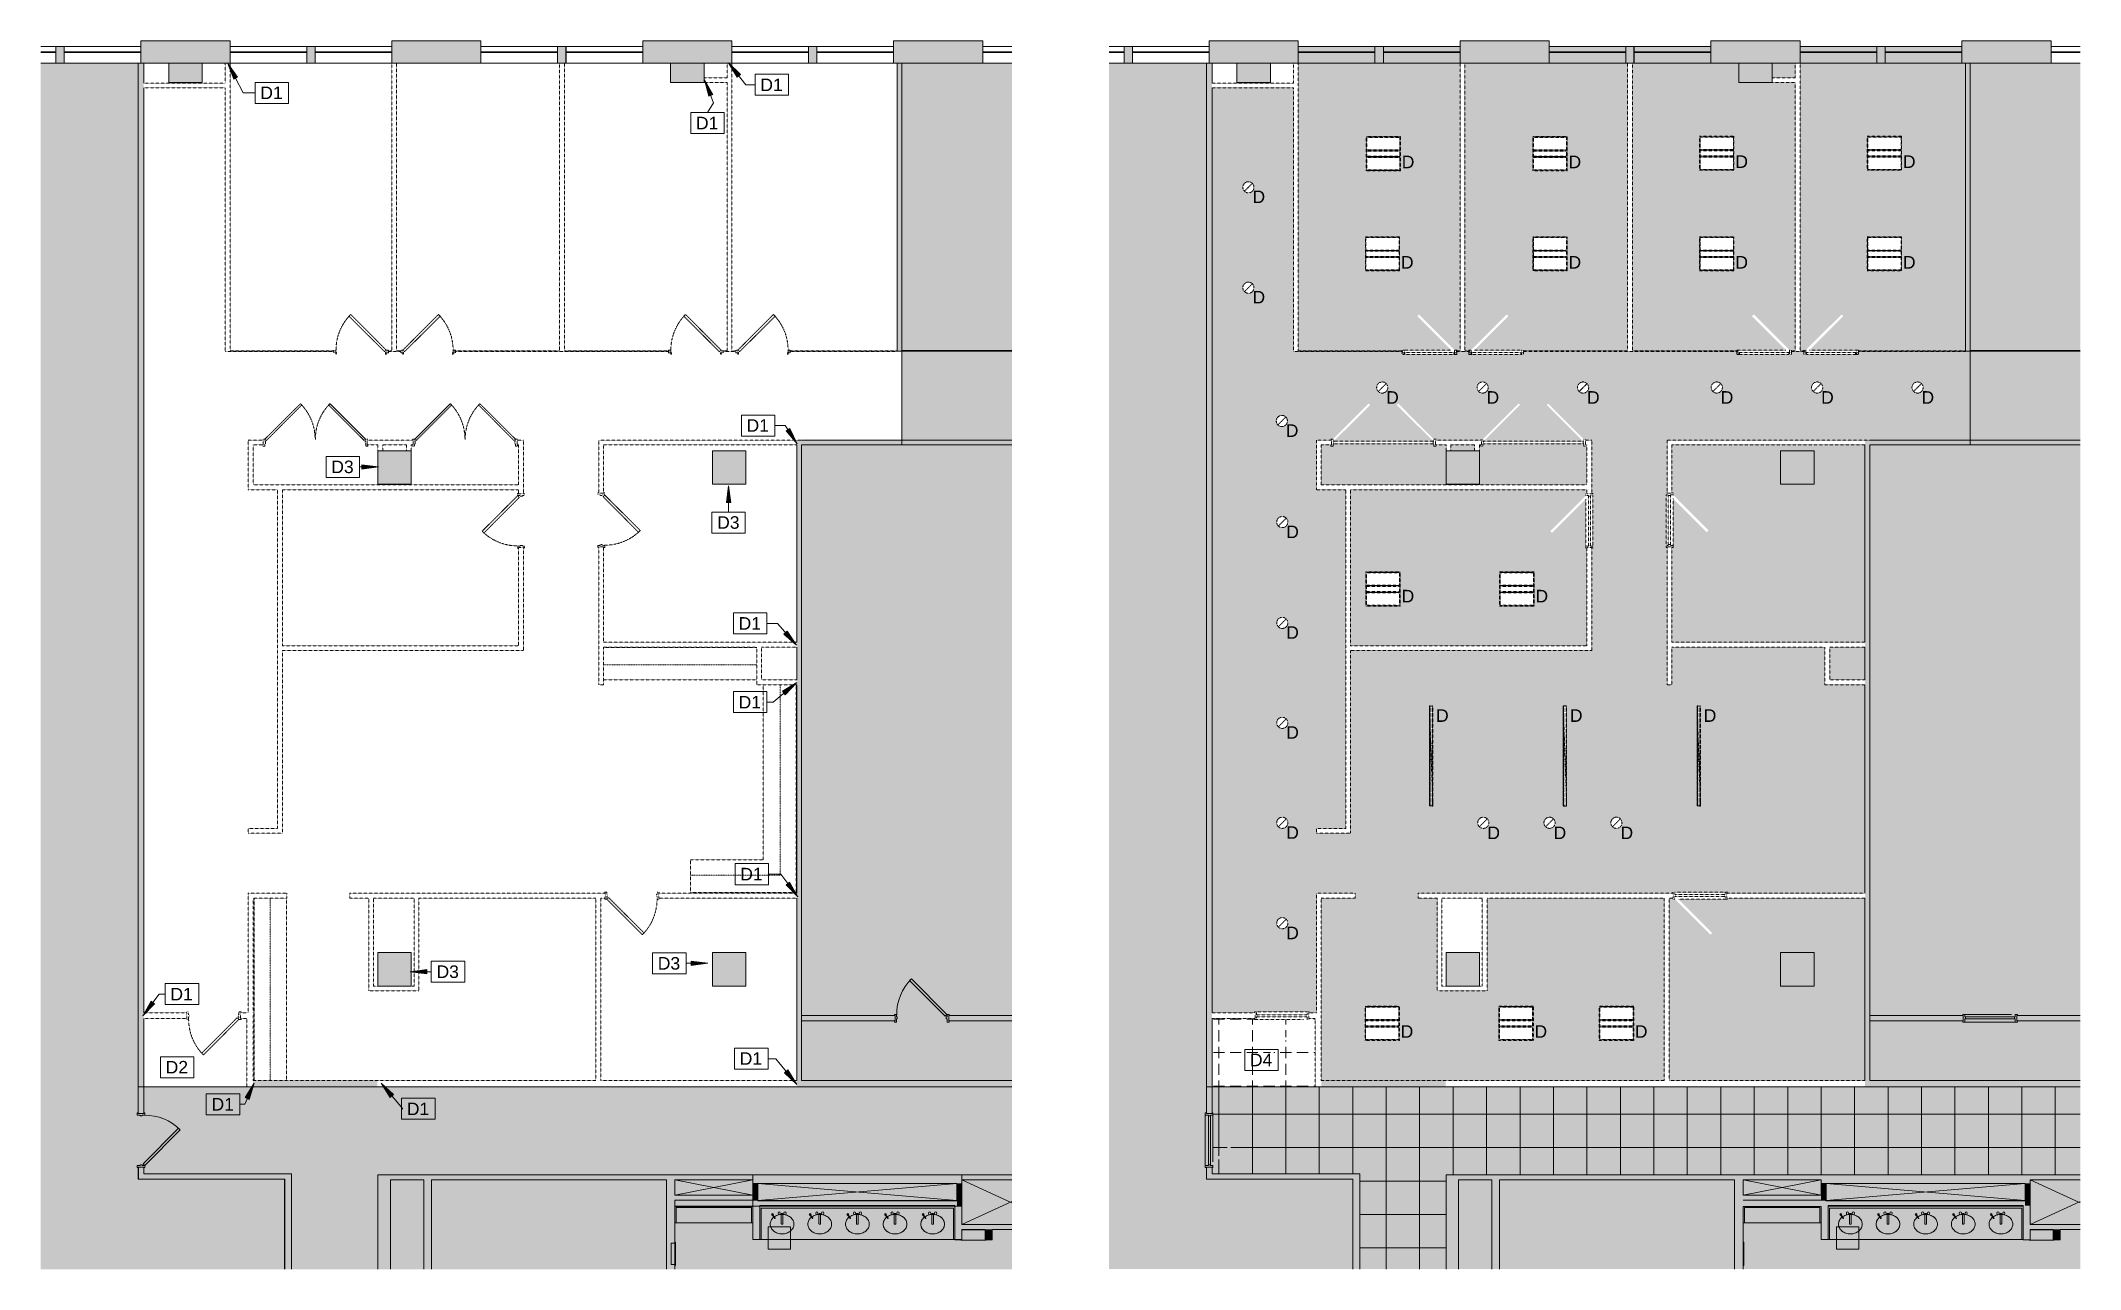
# Model space of a CAD drawing. Header units: inches. Extents: x 624 to 2874, y -334 to 2052.
# Drawn here: x 1411 to 2874, y 1170 to 2052 of the extents above.
import ezdxf

# ---------------------------------------------------------------- set-up
doc = ezdxf.new("R2010")
doc.units = ezdxf.units.IN
doc.header["$MEASUREMENT"] = 0
doc.linetypes.add('Dash 1_16_', pattern=[0.125, 0.0625, -0.0625])
doc.linetypes.add('Demolished', pattern=[0.1875, 0.125, -0.0625])
for name, color, linetype, lineweight in [('A-ANNO-KEYN', 231, 'Continuous', 9), ('A-CLNG', 13, 'Demolished', 9), ('A-CLNG-PATT', 13, 'Demolished', 9), ('A-DETL', 90, 'Continuous', 9), ('A-DETL-GENF', 92, 'Continuous', 9), ('A-DOOR', 31, 'Continuous', 13), ('A-WALL', 113, 'Continuous', 13), ('A-WALL-PATT', 111, 'Continuous', 13), ('B-CL', 7, 'Continuous', 9), ('CORE', 7, 'Continuous', 9), ('CORRIDOR', 7, 'Continuous', 9), ('E-LITE-EQPM', 33, 'Demolished', 9), ('E-LITE-EQPM-IDEN', 33, 'Continuous', 9), ('I-WALL', 2, 'Continuous', 13), ('Q-CASE', 31, 'Demolished', 9), ('S-COLS', 52, 'Continuous', 13), ('Victor Bldg - 7th Floor_LINK_dwg', 8, 'Continuous', 9), ('WINDOWS', 7, 'Continuous', 9)]:
    doc.layers.add(name, color=color, linetype=linetype, lineweight=lineweight)
doc.styles.add('Arial', font='arial.ttf', dxfattribs={"height": 9})

msp = doc.modelspace()

# ---------------------------------------------------------------- texts
at = {"layer": 'A-ANNO-KEYN', "char_height": 9, "width": 19.695, "attachment_point": 1, "style": 'Arial'}
for s, insert in [('D1', (1927.5, 2024.4)), ('D1', (1568.8, 2018.7)), ('D1', (1881.3, 1997)), ('D1', (1917.6, 1780.1)), ('D3', (1619.7, 1750.4)), ('D3', (1896.5, 1710.5)), ('D1', (1911.9, 1638.1)), ('D1', (1911.9, 1581.6)), ('D1', (1913.1, 1458.3)), ('D3', (1853.9, 1394.3)), ('D3', (1695.2, 1388.3)), ('D1', (1504.3, 1372.2)), ('D2', (1500.9, 1319.8)), ('D1', (1912.7, 1326)), ('D4', (2278.7, 1325)), ('D1', (1533.8, 1293.2)), ('D1', (1673.9, 1289.9))]:
    msp.add_mtext(s, dxfattribs=dict(at, insert=insert))
at = {"layer": 'E-LITE-EQPM-IDEN', "char_height": 9, "width": 11.211, "attachment_point": 1, "style": 'Arial'}
for insert in [(2387.6, 1969.1), (2507.2, 1969.1), (2626.9, 1969.3), (2747.1, 1969.3), (2280.5, 1944.1), (2387, 1897.1), (2507.2, 1897.1), (2626.9, 1897.1), (2747.1, 1897.1), (2280.5, 1872.1), (2376.4, 1800.2), (2448.4, 1800.2), (2520.5, 1800.2), (2616.4, 1800.2), (2688.4, 1800.2), (2760.4, 1800.2), (2304.4, 1776.4), (2304.7, 1703.8), (2387.5, 1657.7), (2483.5, 1657.7), (2304.7, 1631.6), (2412.2, 1572), (2508.2, 1572), (2604.2, 1572), (2304.7, 1559.9), (2304.7, 1488.1), (2449, 1487.9), (2496.5, 1487.9), (2544.5, 1487.9), (2304.7, 1416.1), (2386.8, 1345.4), (2482.8, 1345.4), (2554.8, 1345.4)]:
    msp.add_mtext('D', dxfattribs=dict(at, insert=insert))

# ---------------------------------------------------------------- blocks, each defined once
blk = doc.blocks.new('Concrete-Rectangular-Column - 24_ x 24_-6972613-Level XX  DEMOLITION')
at = {"layer": 'S-COLS', "lineweight": 9}
blk.add_hatch(color=7, dxfattribs=at).paths.add_polyline_path([(12, -12), (12, 2), (-12, 2), (-12, -12)], flags=0)
at = {"layer": 'S-COLS', "color": 8, "lineweight": 20}
for p, q in [((-12, 2), (-12, -12)), ((12, -12), (12, 2)), ((-12, -12), (12, -12))]:
    blk.add_line(p, q, dxfattribs=at)
blk = doc.blocks.new('Concrete-Rectangular-Column - 24_ x 24_-V1-Level XX  DEMOLITION')
at = {"layer": 'S-COLS', "lineweight": 9}
blk.add_hatch(color=7, dxfattribs=at).paths.add_polyline_path([(-12, -12), (12, -12), (12, 12), (-12, 12), (-12, -7.3)], flags=0)
at = {"layer": 'S-COLS', "color": 8, "lineweight": 20}
for p, q in [((12, 12), (-12, 12)), ((-12, 12), (-12, -12)), ((12, -12), (12, 12)), ((-12, -12), (12, -12))]:
    blk.add_line(p, q, dxfattribs=at)
blk = doc.blocks.new('Door - Single - Solid Door-6976403-Level XX  DEMOLITION')
at = {"layer": 'A-DOOR'}
h = blk.add_hatch(color=250, dxfattribs=at)
h.paths.add_polyline_path([(-15.6, 2.4), (-15.6, 1.9), (-15.3, 1.9), (-15.3, -2.1), (-15.6, -2.1), (-15.6, -2.8), (-14.1, -2.8), (-14.1, -1), (-13.6, -1), (-13.6, 0.5), (-14.1, 0.5), (-14.1, 2.7), (-15.6, 2.7)], flags=0)
h.paths.add_polyline_path([(21.6, -1), (22.1, -1), (22.1, -2.8), (23.6, -2.8), (23.6, -2.1), (23.2, -2.1), (23.2, 1.9), (23.6, 1.9), (23.6, 2.7), (22.1, 2.7), (22.1, 0.5), (21.6, 0.5), (21.6, -0.1)], flags=0)
at = {"layer": 'A-DOOR', "color": 8, "lineweight": 20}
for p, q in [((-15.6, 2.7), (-14.1, 2.7)), ((-15.6, 1.9), (-15.6, 2.7)), ((-14.1, 2.7), (-14.1, 0.5)), ((-14.1, 0.5), (-13.6, 0.5)), ((-13.6, 0.5), (-13.6, -1)), ((21.6, 0.5), (22.1, 0.5)), ((21.6, -1), (21.6, 0.5)), ((22.1, 2.7), (23.6, 2.7)), ((22.1, 0.5), (22.1, 2.7)), ((23.6, 2.7), (23.6, 1.9)), ((-15.6, -2.8), (-15.6, -2.1)), ((-14.1, -2.8), (-15.6, -2.8)), ((-14.1, -1), (-14.1, -2.8)), ((-13.6, -1), (-14.1, -1)), ((-12.8, -1.6), (-14, -2.8)), ((-14, -2.8), (11.4, -28.3)), ((12.7, -27.1), (-12.8, -1.6)), ((22.1, -1), (21.6, -1)), ((22.1, -2.8), (22.1, -1)), ((23.6, -2.8), (22.1, -2.8)), ((23.6, -2.1), (23.6, -2.8)), ((11.4, -28.3), (12.7, -27.1))]:
    blk.add_line(p, q, dxfattribs=at)
at = {"layer": 'A-DOOR', "lineweight": 9}
blk.add_arc((-14, -2.8), 36, 315, 0.5, dxfattribs=at)
blk = doc.blocks.new('Door - Single - Solid Door-6976301-Level XX  DEMOLITION')
at = {"layer": 'A-DOOR', "color": 10, "linetype": 'Demolished', "lineweight": 20}
for p, q in [((-14, 2.8), (11.4, 28.3)), ((12.7, 27.1), (-12.8, 1.6)), ((11.4, 28.3), (12.7, 27.1)), ((-15.6, 2.8), (-15.6, 2.1)), ((-14.1, 2.8), (-15.6, 2.8)), ((-14.1, 1), (-14.1, 2.8)), ((-13.6, 1), (-14.1, 1)), ((-12.8, 1.6), (-14, 2.8)), ((-13.6, -0.5), (-13.6, 1)), ((22.1, 1), (21.6, 1)), ((21.6, 1), (21.6, -0.5)), ((23.6, 2.8), (22.1, 2.8)), ((22.1, 2.8), (22.1, 1)), ((23.6, 2.1), (23.6, 2.8)), ((-15.6, -1.9), (-15.6, -2.7)), ((-15.6, -2.7), (-14.1, -2.7)), ((-14.1, -2.7), (-14.1, -0.5)), ((-14.1, -0.5), (-13.6, -0.5)), ((21.6, -0.5), (22.1, -0.5)), ((22.1, -0.5), (22.1, -2.7)), ((22.1, -2.7), (23.6, -2.7)), ((23.6, -2.7), (23.6, -1.9))]:
    blk.add_line(p, q, dxfattribs=at)
at = {"layer": 'A-DOOR', "color": 7, "linetype": 'Demolished', "lineweight": 9}
blk.add_arc((-14, 2.8), 36, 359.5, 45, dxfattribs=at)
blk = doc.blocks.new('Victor Bldg - 7th Floor_LINK_dwg_AH13F-7884599-Level XX  DEMOLITION')
at = {"layer": 'CORE'}
for p, q in [((1118.4, 1209.9), (1118.4, 1203.2)), ((1119.3, 1210.3), (1118.7, 1210.3)), ((1118.7, 1202.7), (1119.3, 1202.7)), ((1119.6, 1203.2), (1119.6, 1209.9))]:
    blk.add_line(p, q, dxfattribs=at)
for centre in [(1116.9, 1210.5), (1121.1, 1210.5)]:
    blk.add_ellipse(centre, major_axis=(0, 1.17), ratio=0.666667, dxfattribs=at)
for centre, start_param, end_param in [((1118.7, 1209.9), 0, 1.570796), ((1118.7, 1203.2), 1.570796, 3.141593), ((1119.3, 1209.9), 4.712389, 6.283185), ((1119.3, 1203.2), 3.141593, 4.712389)]:
    blk.add_ellipse(centre, major_axis=(0, 0.45), ratio=0.666667, start_param=start_param, end_param=end_param, dxfattribs=at)
blk = doc.blocks.new('Victor Bldg - 7th Floor_LINK_dwg_AH13F-7884600-Level XX  DEMOLITION')
at = {"layer": 'CORE'}
for p, q in [((1145.4, 1209.9), (1145.4, 1203.2)), ((1146.3, 1210.3), (1145.7, 1210.3)), ((1145.7, 1202.7), (1146.3, 1202.7)), ((1146.6, 1203.2), (1146.6, 1209.9))]:
    blk.add_line(p, q, dxfattribs=at)
for centre in [(1143.9, 1210.5), (1148.1, 1210.5)]:
    blk.add_ellipse(centre, major_axis=(0, 1.17), ratio=0.666667, dxfattribs=at)
for centre, start_param, end_param in [((1145.7, 1209.9), 0, 1.570796), ((1145.7, 1203.2), 1.570796, 3.141593), ((1146.3, 1209.9), 4.712389, 6.283185), ((1146.3, 1203.2), 3.141593, 4.712389)]:
    blk.add_ellipse(centre, major_axis=(0, 0.45), ratio=0.666667, start_param=start_param, end_param=end_param, dxfattribs=at)
blk = doc.blocks.new('Victor Bldg - 7th Floor_LINK_dwg_AH13F-7884601-Level XX  DEMOLITION')
at = {"layer": 'CORE'}
for p, q in [((1172.4, 1209.9), (1172.4, 1203.2)), ((1173.3, 1210.3), (1172.7, 1210.3)), ((1172.7, 1202.7), (1173.3, 1202.7)), ((1173.6, 1203.2), (1173.6, 1209.9))]:
    blk.add_line(p, q, dxfattribs=at)
for centre in [(1170.9, 1210.5), (1175.1, 1210.5)]:
    blk.add_ellipse(centre, major_axis=(0, 1.17), ratio=0.666667, dxfattribs=at)
for centre, start_param, end_param in [((1172.7, 1209.9), 0, 1.570796), ((1172.7, 1203.2), 1.570796, 3.141593), ((1173.3, 1209.9), 4.712389, 6.283185), ((1173.3, 1203.2), 3.141593, 4.712389)]:
    blk.add_ellipse(centre, major_axis=(0, 0.45), ratio=0.666667, start_param=start_param, end_param=end_param, dxfattribs=at)
blk = doc.blocks.new('Victor Bldg - 7th Floor_LINK_dwg_AH13F-7884602-Level XX  DEMOLITION')
at = {"layer": 'CORE'}
for p, q in [((1226.4, 1209.9), (1226.4, 1203.2)), ((1227.3, 1210.3), (1226.7, 1210.3)), ((1226.7, 1202.7), (1227.3, 1202.7)), ((1227.6, 1203.2), (1227.6, 1209.9))]:
    blk.add_line(p, q, dxfattribs=at)
for centre in [(1224.9, 1210.5), (1229.1, 1210.5)]:
    blk.add_ellipse(centre, major_axis=(0, 1.17), ratio=0.666667, dxfattribs=at)
for centre, start_param, end_param in [((1226.7, 1209.9), 0, 1.570796), ((1226.7, 1203.2), 1.570796, 3.141593), ((1227.3, 1209.9), 4.712389, 6.283185), ((1227.3, 1203.2), 3.141593, 4.712389)]:
    blk.add_ellipse(centre, major_axis=(0, 0.45), ratio=0.666667, start_param=start_param, end_param=end_param, dxfattribs=at)
blk = doc.blocks.new('Victor Bldg - 7th Floor_LINK_dwg_AH13F-7884603-Level XX  DEMOLITION')
at = {"layer": 'CORE'}
for p, q in [((1199.4, 1209.9), (1199.4, 1203.2)), ((1200.3, 1210.3), (1199.7, 1210.3)), ((1199.7, 1202.7), (1200.3, 1202.7)), ((1200.6, 1203.2), (1200.6, 1209.9))]:
    blk.add_line(p, q, dxfattribs=at)
for centre in [(1197.9, 1210.5), (1202.1, 1210.5)]:
    blk.add_ellipse(centre, major_axis=(0, 1.17), ratio=0.666667, dxfattribs=at)
for centre, start_param, end_param in [((1199.7, 1209.9), 0, 1.570796), ((1199.7, 1203.2), 1.570796, 3.141593), ((1200.3, 1209.9), 4.712389, 6.283185), ((1200.3, 1203.2), 3.141593, 4.712389)]:
    blk.add_ellipse(centre, major_axis=(0, 0.45), ratio=0.666667, start_param=start_param, end_param=end_param, dxfattribs=at)
blk = doc.blocks.new('Victor Bldg - 7th Floor_LINK_dwg-6972240-Level XX  DEMOLITION')
at = {"layer": 'B-CL'}
blk.add_line((1063, 2021.5), (1039, 2021.5), dxfattribs=at)
at = {"layer": 'B-CL', "flags": 128}
blk.add_lwpolyline([(703, 2035.5), (703, 2021.5), (679, 2021.5), (679, 2035.5)], dxfattribs=at)
for points in [[(829, 1757.5), (853, 1757.5), (853, 1733.5), (829, 1733.5)], [(1069, 1757.5), (1093, 1757.5), (1093, 1733.5), (1069, 1733.5)], [(829, 1397.5), (853, 1397.5), (853, 1373.5), (829, 1373.5)], [(1069, 1397.5), (1093, 1397.5), (1093, 1373.5), (1069, 1373.5)]]:
    blk.add_lwpolyline(points, close=True, dxfattribs=at)
at = {"layer": 'CORE'}
for p, q in [((1039, 2021.5), (1039, 2035.5)), ((1063, 2035.5), (1063, 2021.5)), ((1244.4, 1219.7), (1244.4, 1232)), ((1283.9, 1218.9), (1248, 1202.4)), ((1098, 1203.7), (1042, 1203.7)), ((1111.9, 1209.5), (1113.8, 1206.8)), ((1112.2, 1209.6), (1114, 1207)), ((1138.9, 1209.5), (1140.8, 1206.8)), ((1139.2, 1209.6), (1141, 1207)), ((1165.9, 1209.5), (1167.8, 1206.8)), ((1166.2, 1209.6), (1168, 1207)), ((1192.9, 1209.5), (1194.8, 1206.8)), ((1193.2, 1209.6), (1195, 1207)), ((1219.9, 1209.5), (1221.8, 1206.8)), ((1220.2, 1209.6), (1222, 1207))]:
    blk.add_line(p, q, dxfattribs=at)
at = {"layer": 'CORE', "flags": 128}
for points in [[(1283.9, 1238), (1248, 1238), (1098, 1238), (829, 1238), (829, 1170.4)], [(862, 1170.4), (862, 1234.5), (838, 1234.5), (838, 1170.4)], [(867.4, 1170.4), (867.4, 1234.5), (1036, 1234.5), (1036, 1170.4)], [(1042, 1234.5), (1042, 1223.5), (1098, 1223.5), (1042, 1234.5), (1098, 1234.5), (1042, 1223.5)], [(1248, 1238), (1248, 1215.7), (1098, 1215.7), (1098, 1238)], [(1101.6, 1219.7), (1244.4, 1219.7), (1101.6, 1232), (1244.4, 1232), (1101.6, 1219.7), (1101.6, 1232)], [(1283.9, 1218.1), (1248, 1234.5), (1283.9, 1234.5)], [(1098, 1220), (1042, 1220), (1042, 1170.4)], [(1103, 1191.7), (1103, 1215.7), (1103, 1191.7), (1098, 1191.7), (1098, 1215.7), (1042, 1215.7)], [(1097, 1203.7), (1097, 1214.7), (1043, 1214.7), (1043, 1203.7)], [(1243, 1191.7), (1103, 1191.7), (1098, 1191.7), (1098, 1215.7)], [(1243, 1215.7), (1243, 1191.7), (1248, 1191.7), (1248, 1199), (1264.6, 1199), (1264.6, 1191.7), (1269.6, 1191.7)], [(1248, 1215.7), (1248, 1202.5), (1283.9, 1202.5)], [(1104, 1191.7), (1104, 1214.2), (1242, 1214.2), (1242, 1191.7)], [(1042, 1189.7), (1042.6, 1189.7), (1042.6, 1173.1), (1042, 1173.1)], [(1247.3, 1191.7), (1247.3, 1191.2), (1265.3, 1191.2), (1265.3, 1191.7)], [(1248, 1191.7), (1248, 1198.7), (1264.6, 1198.7), (1264.6, 1191.7)], [(1283.9, 1199), (1269.6, 1199), (1269.6, 1191.7)]]:
    blk.add_lwpolyline(points, dxfattribs=at)
for points in [[(1109, 1184.7), (1125, 1184.7), (1125, 1200.7), (1109, 1200.7)], [(1039.5, 1189), (1042, 1189), (1042, 1173.8), (1039.5, 1173.8)]]:
    blk.add_lwpolyline(points, close=True, dxfattribs=at)
at = {"layer": 'CORE'}
for centre in [(1112.1, 1209.6), (1139.1, 1209.6), (1166.1, 1209.6), (1193.1, 1209.6), (1220.1, 1209.6)]:
    blk.add_circle(centre, 0.667, dxfattribs=at)
for centre, radius, start, end in [((1116.3, 1202.7), 5.8, 153.2988, 180), ((1116.3, 1202.7), 5.8, 180, 206.7012), ((1117.6, 1202.1), 7.26, 129.4725, 153.2988), ((1117.6, 1203.4), 7.26, 206.7012, 230.5275), ((1112.1, 1209.6), 0.167, 11.6829, 236.8423), ((1118.5, 1201), 8.59, 108.8354, 129.4725), ((1113.9, 1206.9), 0.167, 192.1914, 57.3508), ((1119, 1199.4), 10.3, 90, 108.8354), ((1119, 1199.4), 10.3, 71.1646, 90), ((1119.5, 1201), 8.59, 50.5275, 71.1646), ((1120.4, 1202.1), 7.26, 26.7012, 50.5275), ((1120.4, 1203.4), 7.26, 309.4725, 333.2988), ((1121.7, 1202.7), 5.8, 0, 26.7012), ((1121.7, 1202.7), 5.8, 333.2988, 0), ((1143.3, 1202.7), 5.8, 153.2988, 180), ((1143.3, 1202.7), 5.8, 180, 206.7012), ((1144.6, 1202.1), 7.26, 129.4725, 153.2988), ((1144.6, 1203.4), 7.26, 206.7012, 230.5275), ((1139.1, 1209.6), 0.167, 11.6829, 236.8423), ((1145.5, 1201), 8.59, 108.8354, 129.4725), ((1140.9, 1206.9), 0.167, 192.1914, 57.3508), ((1146, 1199.4), 10.3, 90, 108.8354), ((1146, 1199.4), 10.3, 71.1646, 90), ((1146.5, 1201), 8.59, 50.5275, 71.1646), ((1147.4, 1202.1), 7.26, 26.7012, 50.5275), ((1147.4, 1203.4), 7.26, 309.4725, 333.2988), ((1148.7, 1202.7), 5.8, 0, 26.7012), ((1148.7, 1202.7), 5.8, 333.2988, 0), ((1170.3, 1202.7), 5.8, 153.2988, 180), ((1170.3, 1202.7), 5.8, 180, 206.7012), ((1171.6, 1202.1), 7.26, 129.4725, 153.2988), ((1171.6, 1203.4), 7.26, 206.7012, 230.5275), ((1166.1, 1209.6), 0.167, 11.6829, 236.8423), ((1172.5, 1201), 8.59, 108.8354, 129.4725), ((1167.9, 1206.9), 0.167, 192.1914, 57.3508), ((1173, 1199.4), 10.3, 90, 108.8354), ((1173, 1199.4), 10.3, 71.1646, 90), ((1173.5, 1201), 8.59, 50.5275, 71.1646), ((1174.4, 1202.1), 7.26, 26.7012, 50.5275), ((1174.4, 1203.4), 7.26, 309.4725, 333.2988), ((1175.7, 1202.7), 5.8, 0, 26.7012), ((1175.7, 1202.7), 5.8, 333.2988, 0), ((1197.3, 1202.7), 5.8, 153.2988, 180), ((1197.3, 1202.7), 5.8, 180, 206.7012), ((1198.6, 1202.1), 7.26, 129.4725, 153.2988), ((1198.6, 1203.4), 7.26, 206.7012, 230.5275), ((1193.1, 1209.6), 0.167, 11.6829, 236.8423), ((1199.5, 1201), 8.59, 108.8354, 129.4725), ((1194.9, 1206.9), 0.167, 192.1914, 57.3508), ((1200, 1199.4), 10.3, 90, 108.8354), ((1200, 1199.4), 10.3, 71.1646, 90), ((1200.5, 1201), 8.59, 50.5275, 71.1646), ((1201.4, 1202.1), 7.26, 26.7012, 50.5275), ((1201.4, 1203.4), 7.26, 309.4725, 333.2988), ((1202.7, 1202.7), 5.8, 0, 26.7012), ((1202.7, 1202.7), 5.8, 333.2988, 0), ((1224.3, 1202.7), 5.8, 153.2988, 180), ((1224.3, 1202.7), 5.8, 180, 206.7012), ((1225.6, 1202.1), 7.26, 129.4725, 153.2988), ((1225.6, 1203.4), 7.26, 206.7012, 230.5275), ((1220.1, 1209.6), 0.167, 11.6829, 236.8423), ((1226.5, 1201), 8.59, 108.8354, 129.4725), ((1221.9, 1206.9), 0.167, 192.1914, 57.3508), ((1227, 1199.4), 10.3, 90, 108.8354), ((1227, 1199.4), 10.3, 71.1646, 90), ((1227.5, 1201), 8.59, 50.5275, 71.1646), ((1228.4, 1202.1), 7.26, 26.7012, 50.5275), ((1228.4, 1203.4), 7.26, 309.4725, 333.2988), ((1229.7, 1202.7), 5.8, 0, 26.7012), ((1229.7, 1202.7), 5.8, 333.2988, 0), ((1118.5, 1204.4), 8.59, 230.5275, 251.1646), ((1119, 1206), 10.3, 251.1646, 270), ((1119, 1206), 10.3, 270, 288.8354), ((1119.5, 1204.4), 8.59, 288.8354, 309.4725), ((1145.5, 1204.4), 8.59, 230.5275, 251.1646), ((1146, 1206), 10.3, 251.1646, 270), ((1146, 1206), 10.3, 270, 288.8354), ((1146.5, 1204.4), 8.59, 288.8354, 309.4725), ((1172.5, 1204.4), 8.59, 230.5275, 251.1646), ((1173, 1206), 10.3, 251.1646, 270), ((1173, 1206), 10.3, 270, 288.8354), ((1173.5, 1204.4), 8.59, 288.8354, 309.4725), ((1199.5, 1204.4), 8.59, 230.5275, 251.1646), ((1200, 1206), 10.3, 251.1646, 270), ((1200, 1206), 10.3, 270, 288.8354), ((1200.5, 1204.4), 8.59, 288.8354, 309.4725), ((1226.5, 1204.4), 8.59, 230.5275, 251.1646), ((1227, 1206), 10.3, 251.1646, 270), ((1227, 1206), 10.3, 270, 288.8354), ((1227.5, 1204.4), 8.59, 288.8354, 309.4725)]:
    blk.add_arc(centre, radius, start, end, dxfattribs=at)
at = {"layer": 'CORRIDOR'}
blk.add_line((661.1, 1238.8), (661.1, 1243.3), dxfattribs=at)
at = {"layer": 'CORRIDOR', "flags": 128}
for points in [[(657.3, 1243.3), (657.3, 1235), (762.3, 1235), (762.3, 1170.4)], [(767.1, 1170.4), (767.1, 1238.8), (661.1, 1238.8)]]:
    blk.add_lwpolyline(points, dxfattribs=at)
at = {"layer": 'WINDOWS'}
for p, q in [((598, 2047.5), (587.2, 2047.5)), ((598, 2043.5), (587.2, 2043.5)), ((598, 2043.2), (587.2, 2043.2)), ((598, 2035.5), (587.2, 2035.5)), ((659, 2047.5), (604, 2047.5)), ((659, 2043.5), (604, 2043.5)), ((659, 2043.2), (604, 2043.2)), ((659, 2035.5), (604, 2035.5)), ((778, 2047.5), (723, 2047.5)), ((778, 2043.5), (723, 2043.5)), ((778, 2043.2), (723, 2043.2)), ((778, 2035.5), (723, 2035.5)), ((839, 2047.5), (784, 2047.5)), ((839, 2043.5), (784, 2043.5)), ((839, 2043.2), (784, 2043.2)), ((839, 2035.5), (784, 2035.5)), ((958, 2047.5), (903, 2047.5)), ((958, 2043.5), (903, 2043.5)), ((958, 2043.2), (903, 2043.2)), ((958, 2035.5), (903, 2035.5)), ((1019, 2047.5), (963.8, 2047.5)), ((1019, 2035.5), (963.8, 2035.5)), ((1019, 2043.5), (964, 2043.5)), ((1019, 2043.2), (964, 2043.2)), ((1138, 2047.5), (1083, 2047.5)), ((1138, 2043.5), (1083, 2043.5)), ((1138, 2043.2), (1083, 2043.2)), ((1138, 2035.5), (1083, 2035.5)), ((1199, 2047.5), (1144, 2047.5)), ((1199, 2043.5), (1144, 2043.5)), ((1199, 2043.2), (1144, 2043.2)), ((1199, 2035.5), (1144, 2035.5)), ((1283.9, 2047.5), (1263, 2047.5)), ((1283.9, 2043.5), (1263, 2043.5)), ((1283.9, 2043.2), (1263, 2043.2)), ((1283.9, 2035.5), (1263, 2035.5))]:
    blk.add_line(p, q, dxfattribs=at)
at = {"layer": 'WINDOWS', "flags": 128}
blk.add_lwpolyline([(963.8, 2047.5), (964, 2047.5), (964, 2035.5), (963.8, 2035.5)], dxfattribs=at)
for name in ['Victor Bldg - 7th Floor_LINK_dwg_AH13F-7884599-Level XX  DEMOLITION', 'Victor Bldg - 7th Floor_LINK_dwg_AH13F-7884600-Level XX  DEMOLITION', 'Victor Bldg - 7th Floor_LINK_dwg_AH13F-7884601-Level XX  DEMOLITION', 'Victor Bldg - 7th Floor_LINK_dwg_AH13F-7884603-Level XX  DEMOLITION', 'Victor Bldg - 7th Floor_LINK_dwg_AH13F-7884602-Level XX  DEMOLITION']:
    blk.add_blockref(name, (0, 0))
blk = doc.blocks.new('Door - Single - Solid Door-7504013-Level XX  DEMOLITION')
at = {"layer": 'A-DOOR'}
h = blk.add_hatch(color=250, dxfattribs=at)
h.paths.add_polyline_path([(23.6, 2.7), (22.1, 2.7), (22.1, 0.5), (21.6, 0.5), (21.6, -1), (22.1, -1), (22.1, -2.8), (23.6, -2.8), (23.6, -2.1), (23.2, -2.1), (23.2, 1.9), (23.6, 1.9), (23.6, 2.4)], flags=0)
h.paths.add_polyline_path([(-14.1, 2.7), (-15.6, 2.7), (-15.6, 1.9), (-15.3, 1.9), (-15.3, -2.1), (-15.6, -2.1), (-15.6, -2.8), (-14.1, -2.8), (-14.1, -1), (-13.6, -1), (-13.6, 0.5), (-14.1, 0.5), (-14.1, 1.9)], flags=0)
at = {"layer": 'A-DOOR', "color": 8, "lineweight": 20}
for p, q in [((-15.6, 2.7), (-14.1, 2.7)), ((-15.6, 1.9), (-15.6, 2.7)), ((-14.1, 2.7), (-14.1, 0.5)), ((-14.1, 0.5), (-13.6, 0.5)), ((-13.6, 0.5), (-13.6, -1)), ((21.6, 0.5), (22.1, 0.5)), ((21.6, -1), (21.6, 0.5)), ((22.1, 2.7), (23.6, 2.7)), ((22.1, 0.5), (22.1, 2.7)), ((23.6, 2.7), (23.6, 1.9)), ((-15.6, -2.8), (-15.6, -2.1)), ((-14.1, -2.8), (-15.6, -2.8)), ((-14.1, -1), (-14.1, -2.8)), ((-13.6, -1), (-14.1, -1)), ((-12.8, -1.6), (-14, -2.8)), ((-14, -2.8), (11.4, -28.3)), ((12.7, -27.1), (-12.8, -1.6)), ((22.1, -1), (21.6, -1)), ((22.1, -2.8), (22.1, -1)), ((23.6, -2.8), (22.1, -2.8)), ((23.6, -2.1), (23.6, -2.8)), ((11.4, -28.3), (12.7, -27.1))]:
    blk.add_line(p, q, dxfattribs=at)
at = {"layer": 'A-DOOR', "lineweight": 9}
blk.add_arc((-14, -2.8), 36, 315, 0.5, dxfattribs=at)
blk = doc.blocks.new('Door - Single - Solid Door-6993813-Level XX  DEMOLITION')
at = {"layer": 'A-DOOR', "color": 10, "linetype": 'Demolished', "lineweight": 20}
for p, q in [((-15.6, 2.4), (-14.1, 2.4)), ((-15.6, 1.7), (-15.6, 2.4)), ((-14.1, 2.4), (-14.1, 0.8)), ((-14.1, 0.8), (-13.6, 0.8)), ((-13.6, 0.8), (-13.6, -0.7)), ((21.6, 0.8), (22.1, 0.8)), ((21.6, -0.7), (21.6, 0.8)), ((22.1, 2.4), (23.6, 2.4)), ((22.1, 0.8), (22.1, 2.4)), ((23.6, 2.4), (23.6, 1.7)), ((-15.6, -2.6), (-15.6, -1.8)), ((-14.1, -2.6), (-15.6, -2.6)), ((-14.1, -0.7), (-14.1, -2.6)), ((-13.6, -0.7), (-14.1, -0.7)), ((-12.8, -1.4), (-14, -2.6)), ((-14, -2.6), (11.4, -28)), ((12.7, -26.8), (-12.8, -1.4)), ((22.1, -0.7), (21.6, -0.7)), ((22.1, -2.6), (22.1, -0.7)), ((23.6, -2.6), (22.1, -2.6)), ((23.6, -1.8), (23.6, -2.6)), ((11.4, -28), (12.7, -26.8))]:
    blk.add_line(p, q, dxfattribs=at)
at = {"layer": 'A-DOOR', "color": 7, "linetype": 'Demolished', "lineweight": 9}
blk.add_arc((-14, -2.6), 36, 315, 0.5, dxfattribs=at)
blk = doc.blocks.new('Door - Double - Solid-7814822-Level XX  DEMOLITION')
at = {"layer": 'A-DOOR', "color": 10, "linetype": 'Demolished', "lineweight": 20}
for p, q in [((-38.1, 2.6), (-12.6, 28)), ((-11.6, 27.1), (-37.1, 1.6)), ((-12.6, 28), (-11.6, 27.1)), ((8.6, 28), (7.6, 27.1)), ((7.6, 27.1), (33.1, 1.6)), ((34.1, 2.6), (8.6, 28)), ((-39.7, 2.6), (-39.7, 1.8)), ((-38.2, 2.6), (-39.7, 2.6)), ((-38.2, 1.1), (-38.2, 2.6)), ((-37.7, 1.1), (-38.2, 1.1)), ((-37.1, 1.6), (-38.1, 2.6)), ((-37.7, -0.9), (-37.7, 1.1)), ((33.1, 1.6), (34.1, 2.6)), ((34.2, 1.1), (33.7, 1.1)), ((33.7, 1.1), (33.7, -0.9)), ((35.7, 2.6), (34.2, 2.6)), ((34.2, 2.6), (34.2, 1.1)), ((35.7, 1.8), (35.7, 2.6)), ((-39.7, -1.7), (-39.7, -2.4)), ((-39.7, -2.4), (-38.2, -2.4)), ((-38.2, -2.4), (-38.2, -0.9)), ((-38.2, -0.9), (-37.7, -0.9)), ((33.7, -0.9), (34.2, -0.9)), ((34.2, -0.9), (34.2, -2.4)), ((34.2, -2.4), (35.7, -2.4)), ((35.7, -2.4), (35.7, -1.7))]:
    blk.add_line(p, q, dxfattribs=at)
at = {"layer": 'A-DOOR', "color": 7, "linetype": 'Demolished', "lineweight": 9}
for centre, start, end in [((-38.1, 2.6), 359.5, 45), ((34.1, 2.6), 135, 180.5)]:
    blk.add_arc(centre, 36, start, end, dxfattribs=at)
blk = doc.blocks.new('Door - Single - Solid Door-6993545-Level XX  DEMOLITION')
at = {"layer": 'A-DOOR', "color": 10, "linetype": 'Demolished', "lineweight": 20}
for p, q in [((-14, 2.6), (11.4, 28)), ((12.7, 26.8), (-12.8, 1.4)), ((11.4, 28), (12.7, 26.8)), ((-15.6, 2.6), (-15.6, 1.8)), ((-14.1, 2.6), (-15.6, 2.6)), ((-14.1, 0.7), (-14.1, 2.6)), ((-13.6, 0.7), (-14.1, 0.7)), ((-12.8, 1.4), (-14, 2.6)), ((-13.6, -0.8), (-13.6, 0.7)), ((22.1, 0.7), (21.6, 0.7)), ((21.6, 0.7), (21.6, -0.8)), ((23.6, 2.6), (22.1, 2.6)), ((22.1, 2.6), (22.1, 0.7)), ((23.6, 1.8), (23.6, 2.6)), ((-15.6, -1.7), (-15.6, -2.4)), ((-15.6, -2.4), (-14.1, -2.4)), ((-14.1, -2.4), (-14.1, -0.8)), ((-14.1, -0.8), (-13.6, -0.8)), ((21.6, -0.8), (22.1, -0.8)), ((22.1, -0.8), (22.1, -2.4)), ((22.1, -2.4), (23.6, -2.4)), ((23.6, -2.4), (23.6, -1.7))]:
    blk.add_line(p, q, dxfattribs=at)
at = {"layer": 'A-DOOR', "color": 7, "linetype": 'Demolished', "lineweight": 9}
blk.add_arc((-14, 2.6), 36, 359.5, 45, dxfattribs=at)
blk = doc.blocks.new('Door - Single - Solid Door-7814816-Level XX  DEMOLITION')
at = {"layer": 'A-DOOR', "color": 10, "linetype": 'Demolished', "lineweight": 20}
for p, q in [((-14, 1), (11.4, 26.5)), ((12.7, 25.3), (-12.8, -0.2)), ((11.4, 26.5), (12.7, 25.3)), ((-15.6, 1), (-15.6, 0.3)), ((-14.1, 1), (-15.6, 1)), ((-14.1, -0.8), (-14.1, 1)), ((-12.8, -0.2), (-14, 1)), ((23.6, 1), (22.1, 1)), ((22.1, 1), (22.1, -0.8)), ((23.6, 0.3), (23.6, 1)), ((-15.6, -0.2), (-15.6, -0.9)), ((-15.6, -0.9), (-14.1, -0.9)), ((-13.6, -0.8), (-14.1, -0.8)), ((-14.1, -0.9), (-14.1, -2.3)), ((-14.1, -2.3), (-13.6, -2.3)), ((-13.6, -2.3), (-13.6, -0.8)), ((22.1, -0.8), (21.6, -0.8)), ((21.6, -0.8), (21.6, -2.3)), ((21.6, -2.3), (22.1, -2.3)), ((22.1, -2.3), (22.1, -0.9)), ((22.1, -0.9), (23.6, -0.9)), ((23.6, -0.9), (23.6, -0.2))]:
    blk.add_line(p, q, dxfattribs=at)
at = {"layer": 'A-DOOR', "color": 7, "linetype": 'Demolished', "lineweight": 9}
blk.add_arc((-14, 1), 36, 359.5, 45, dxfattribs=at)
blk = doc.blocks.new('Door - Single - Solid Door-7814820-Level XX  DEMOLITION')
at = {"layer": 'A-DOOR', "color": 10, "linetype": 'Demolished', "lineweight": 20}
for p, q in [((-15.6, 0.9), (-14.1, 0.9)), ((-15.6, 0.2), (-15.6, 0.9)), ((-14.1, 2.3), (-13.6, 2.3)), ((-14.1, 0.9), (-14.1, 2.3)), ((-14.1, 0.8), (-14.1, -1)), ((-13.6, 0.8), (-14.1, 0.8)), ((-12.8, 0.2), (-14, -1)), ((-13.6, 2.3), (-13.6, 0.8)), ((12.7, -25.3), (-12.8, 0.2)), ((21.6, 2.3), (22.1, 2.3)), ((21.6, 0.8), (21.6, 2.3)), ((22.1, 0.8), (21.6, 0.8)), ((22.1, 2.3), (22.1, 0.9)), ((22.1, 0.9), (23.6, 0.9)), ((22.1, -1), (22.1, 0.8)), ((23.6, 0.9), (23.6, 0.2)), ((-15.6, -1), (-15.6, -0.3)), ((-14.1, -1), (-15.6, -1)), ((-14, -1), (11.4, -26.5)), ((23.6, -1), (22.1, -1)), ((23.6, -0.3), (23.6, -1)), ((11.4, -26.5), (12.7, -25.3))]:
    blk.add_line(p, q, dxfattribs=at)
at = {"layer": 'A-DOOR', "color": 7, "linetype": 'Demolished', "lineweight": 9}
blk.add_arc((-14, -1), 36, 315, 0.5, dxfattribs=at)
blk = doc.blocks.new('C-Counter Top1 - 24_ Depth-7875286-Level XX  DEMOLITION')
at = {"layer": 'Q-CASE', "color": 7}
for p, q in [((83.5, -0.8), (-47.3, -0.8)), ((-47.3, -24), (83.5, -24))]:
    blk.add_line(p, q, dxfattribs=at)
blk = doc.blocks.new('C-L SHAPE COUNTER TOP - C-L SHAPE COUNTER TOP-7875846-Level XX  DEMOLITION')
at = {"layer": 'Q-CASE', "color": 7}
for p, q in [((0.5, -149.5), (0.5, -0.5)), ((0.5, -0.5), (76.2, -0.5)), ((76.2, -0.5), (76.2, 0)), ((76.2, -24), (76.2, -0.5)), ((24, -149.5), (24, -24)), ((24, -24), (76.2, -24))]:
    blk.add_line(p, q, dxfattribs=at)
blk = doc.blocks.new('C-Counter Top1 - 24_ Depth-7876115-Level XX  DEMOLITION')
at = {"layer": 'Q-CASE', "color": 7}
for p, q in [((62.5, -0.8), (-47.3, -0.8)), ((-47.3, -24), (62.5, -24))]:
    blk.add_line(p, q, dxfattribs=at)
blk = doc.blocks.new('Concrete-Rectangular-Column - 24_ x 24_-6972613-Level XX  RCP DEMO')
at = {"layer": 'S-COLS', "lineweight": 9}
blk.add_hatch(color=7, dxfattribs=at).paths.add_polyline_path([(-7.75, -12), (12, -12), (12, 2), (-12, 2), (-12, -12)], flags=0)
at = {"layer": 'S-COLS', "color": 8, "lineweight": 20}
for p, q in [((-12, -12), (-12, 2)), ((12, 2), (12, -12)), ((12, -12), (-12, -12))]:
    blk.add_line(p, q, dxfattribs=at)
blk = doc.blocks.new('Concrete-Rectangular-Column - 24_ x 24_-V2-Level XX  RCP DEMO')
at = {"layer": 'S-COLS', "lineweight": 9}
blk.add_hatch(color=7, dxfattribs=at).paths.add_polyline_path([(-12, -12), (12, -12), (12, 12), (-12, 12), (-12, -7.3)], flags=0)
at = {"layer": 'S-COLS', "color": 8, "lineweight": 20}
for p, q in [((-12, 12), (12, 12)), ((-12, -12), (-12, 12)), ((12, 12), (12, -12)), ((12, -12), (-12, -12))]:
    blk.add_line(p, q, dxfattribs=at)
blk = doc.blocks.new('Door - Single - Solid Door-6976403-Level XX  RCP DEMO')
at = {"layer": 'A-DOOR'}
h = blk.add_hatch(color=250, dxfattribs=at)
h.paths.add_polyline_path([(-15.6, 2.7), (-15.6, 1.9), (-15.3, 1.9), (-15.3, -2.1), (-15.6, -2.1), (-15.6, -2.8), (-14.1, -2.8), (-14.1, -1), (-13.6, -1), (-13.6, 0.5), (-14.1, 0.5), (-14.1, 2.7), (-15.3, 2.7)], flags=0)
h.paths.add_polyline_path([(21.6, -1), (22.1, -1), (22.1, -2.8), (23.6, -2.8), (23.6, -2.1), (23.2, -2.1), (23.2, 1.9), (23.6, 1.9), (23.6, 2.7), (22.1, 2.7), (22.1, 0.5), (21.6, 0.5), (21.6, -0.5)], flags=0)
at = {"layer": 'A-DOOR', "color": 8, "lineweight": 20}
for p, q in [((-14.1, 2.7), (-15.6, 2.7)), ((-15.6, 2.7), (-15.6, 1.9)), ((-14.1, 0.5), (-14.1, 2.7)), ((-13.6, 0.5), (-14.1, 0.5)), ((-13.6, -1), (-13.6, 0.5)), ((21.6, 0.5), (21.6, -1)), ((22.1, 0.5), (21.6, 0.5)), ((22.1, 2.7), (22.1, 0.5)), ((23.6, 2.7), (22.1, 2.7)), ((23.6, 1.9), (23.6, 2.7)), ((-15.6, -2.1), (-15.6, -2.8)), ((-15.6, -2.8), (-14.1, -2.8)), ((-14.1, -1), (-13.6, -1)), ((-14.1, -2.8), (-14.1, -1)), ((21.6, -1), (22.1, -1)), ((22.1, -1), (22.1, -2.8)), ((22.1, -2.8), (23.6, -2.8)), ((23.6, -2.8), (23.6, -2.1))]:
    blk.add_line(p, q, dxfattribs=at)
at = {"layer": 'A-DOOR', "lineweight": 9}
for p, q in [((-14.1, 2.7), (22.1, 2.7)), ((-13.6, 0.5), (21.6, 0.5)), ((-14.1, -2.8), (-14, -2.8)), ((-13.6, -1), (21.6, -1)), ((-11.5, -2.8), (22.1, -2.8))]:
    blk.add_line(p, q, dxfattribs=at)
blk = doc.blocks.new('Door - Single - Solid Door-6976301-Level XX  RCP DEMO')
at = {"layer": 'A-DOOR', "color": 10, "linetype": 'Demolished', "lineweight": 20}
for p, q in [((-15.6, 2.1), (-15.6, 2.8)), ((-15.6, 2.8), (-14.1, 2.8)), ((-14.1, 2.8), (-14.1, 1)), ((-14.1, 1), (-13.6, 1)), ((-13.6, 1), (-13.6, -0.5)), ((21.6, -0.5), (21.6, 1)), ((21.6, 1), (22.1, 1)), ((22.1, 1), (22.1, 2.8)), ((22.1, 2.8), (23.6, 2.8)), ((23.6, 2.8), (23.6, 2.1)), ((-15.6, -2.7), (-15.6, -1.9)), ((-14.1, -2.7), (-15.6, -2.7)), ((-13.6, -0.5), (-14.1, -0.5)), ((-14.1, -0.5), (-14.1, -2.7)), ((22.1, -0.5), (21.6, -0.5)), ((22.1, -2.7), (22.1, -0.5)), ((23.6, -2.7), (22.1, -2.7)), ((23.6, -1.9), (23.6, -2.7))]:
    blk.add_line(p, q, dxfattribs=at)
at = {"layer": 'A-DOOR', "color": 7, "linetype": 'Demolished', "lineweight": 9}
for p, q in [((-14.1, 2.8), (-14, 2.8)), ((-13.6, 1), (21.6, 1)), ((-11.5, 2.8), (22.1, 2.8)), ((-14.1, -2.7), (22.1, -2.7)), ((-13.6, -0.5), (21.6, -0.5))]:
    blk.add_line(p, q, dxfattribs=at)
blk = doc.blocks.new('Victor Bldg - 7th Floor_LINK_dwg_AH13F-7884599-Level XX  RCP DEMO')
at = {"layer": 'CORE'}
for p, q in [((1118.4, 1209.9), (1118.4, 1203.2)), ((1119.3, 1210.3), (1118.7, 1210.3)), ((1118.7, 1202.7), (1119.3, 1202.7)), ((1119.6, 1203.2), (1119.6, 1209.9))]:
    blk.add_line(p, q, dxfattribs=at)
for centre in [(1116.9, 1210.5), (1121.1, 1210.5)]:
    blk.add_ellipse(centre, major_axis=(0, 1.17), ratio=0.666667, dxfattribs=at)
for centre, start_param, end_param in [((1118.7, 1209.9), 0, 1.570796), ((1118.7, 1203.2), 1.570796, 3.141593), ((1119.3, 1209.9), 4.712389, 6.283185), ((1119.3, 1203.2), 3.141593, 4.712389)]:
    blk.add_ellipse(centre, major_axis=(0, 0.45), ratio=0.666667, start_param=start_param, end_param=end_param, dxfattribs=at)
blk = doc.blocks.new('Victor Bldg - 7th Floor_LINK_dwg_AH13F-7884600-Level XX  RCP DEMO')
at = {"layer": 'CORE'}
for p, q in [((1145.4, 1209.9), (1145.4, 1203.2)), ((1146.3, 1210.3), (1145.7, 1210.3)), ((1145.7, 1202.7), (1146.3, 1202.7)), ((1146.6, 1203.2), (1146.6, 1209.9))]:
    blk.add_line(p, q, dxfattribs=at)
for centre in [(1143.9, 1210.5), (1148.1, 1210.5)]:
    blk.add_ellipse(centre, major_axis=(0, 1.17), ratio=0.666667, dxfattribs=at)
for centre, start_param, end_param in [((1145.7, 1209.9), 0, 1.570796), ((1145.7, 1203.2), 1.570796, 3.141593), ((1146.3, 1209.9), 4.712389, 6.283185), ((1146.3, 1203.2), 3.141593, 4.712389)]:
    blk.add_ellipse(centre, major_axis=(0, 0.45), ratio=0.666667, start_param=start_param, end_param=end_param, dxfattribs=at)
blk = doc.blocks.new('Victor Bldg - 7th Floor_LINK_dwg_AH13F-7884601-Level XX  RCP DEMO')
at = {"layer": 'CORE'}
for p, q in [((1172.4, 1209.9), (1172.4, 1203.2)), ((1173.3, 1210.3), (1172.7, 1210.3)), ((1172.7, 1202.7), (1173.3, 1202.7)), ((1173.6, 1203.2), (1173.6, 1209.9))]:
    blk.add_line(p, q, dxfattribs=at)
for centre in [(1170.9, 1210.5), (1175.1, 1210.5)]:
    blk.add_ellipse(centre, major_axis=(0, 1.17), ratio=0.666667, dxfattribs=at)
for centre, start_param, end_param in [((1172.7, 1209.9), 0, 1.570796), ((1172.7, 1203.2), 1.570796, 3.141593), ((1173.3, 1209.9), 4.712389, 6.283185), ((1173.3, 1203.2), 3.141593, 4.712389)]:
    blk.add_ellipse(centre, major_axis=(0, 0.45), ratio=0.666667, start_param=start_param, end_param=end_param, dxfattribs=at)
blk = doc.blocks.new('Victor Bldg - 7th Floor_LINK_dwg_AH13F-7884602-Level XX  RCP DEMO')
at = {"layer": 'CORE'}
for p, q in [((1226.4, 1209.9), (1226.4, 1203.2)), ((1227.3, 1210.3), (1226.7, 1210.3)), ((1226.7, 1202.7), (1227.3, 1202.7)), ((1227.6, 1203.2), (1227.6, 1209.9))]:
    blk.add_line(p, q, dxfattribs=at)
for centre in [(1224.9, 1210.5), (1229.1, 1210.5)]:
    blk.add_ellipse(centre, major_axis=(0, 1.17), ratio=0.666667, dxfattribs=at)
for centre, start_param, end_param in [((1226.7, 1209.9), 0, 1.570796), ((1226.7, 1203.2), 1.570796, 3.141593), ((1227.3, 1209.9), 4.712389, 6.283185), ((1227.3, 1203.2), 3.141593, 4.712389)]:
    blk.add_ellipse(centre, major_axis=(0, 0.45), ratio=0.666667, start_param=start_param, end_param=end_param, dxfattribs=at)
blk = doc.blocks.new('Victor Bldg - 7th Floor_LINK_dwg_AH13F-7884603-Level XX  RCP DEMO')
at = {"layer": 'CORE'}
for p, q in [((1199.4, 1209.9), (1199.4, 1203.2)), ((1200.3, 1210.3), (1199.7, 1210.3)), ((1199.7, 1202.7), (1200.3, 1202.7)), ((1200.6, 1203.2), (1200.6, 1209.9))]:
    blk.add_line(p, q, dxfattribs=at)
for centre in [(1197.9, 1210.5), (1202.1, 1210.5)]:
    blk.add_ellipse(centre, major_axis=(0, 1.17), ratio=0.666667, dxfattribs=at)
for centre, start_param, end_param in [((1199.7, 1209.9), 0, 1.570796), ((1199.7, 1203.2), 1.570796, 3.141593), ((1200.3, 1209.9), 4.712389, 6.283185), ((1200.3, 1203.2), 3.141593, 4.712389)]:
    blk.add_ellipse(centre, major_axis=(0, 0.45), ratio=0.666667, start_param=start_param, end_param=end_param, dxfattribs=at)
blk = doc.blocks.new('Victor Bldg - 7th Floor_LINK_dwg-6972240-Level XX  RCP DEMO')
at = {"layer": 'CORE'}
for p, q in [((1098, 1223.5), (1042, 1234.5)), ((1098, 1234.5), (1042, 1223.5)), ((1098, 1223.5), (1098, 1232)), ((1244.4, 1219.7), (1244.4, 1232)), ((1283.9, 1218.1), (1248, 1234.5)), ((1248, 1232), (1248, 1216)), ((1243, 1215.7), (1103, 1215.7)), ((1283.9, 1218.9), (1248.1, 1202.5)), ((1098, 1203.7), (1042, 1203.7)), ((1111.9, 1209.5), (1113.8, 1206.8)), ((1112.2, 1209.6), (1114, 1207)), ((1138.9, 1209.5), (1140.8, 1206.8)), ((1139.2, 1209.6), (1141, 1207)), ((1165.9, 1209.5), (1167.8, 1206.8)), ((1166.2, 1209.6), (1168, 1207)), ((1192.9, 1209.5), (1194.8, 1206.8)), ((1193.2, 1209.6), (1195, 1207)), ((1219.9, 1209.5), (1221.8, 1206.8)), ((1220.2, 1209.6), (1222, 1207)), ((1243, 1191.7), (1103, 1191.7)), ((1248, 1198.7), (1264.6, 1198.7))]:
    blk.add_line(p, q, dxfattribs=at)
at = {"layer": 'CORE', "flags": 128}
for points in [[(1101.6, 1219.7), (1244.4, 1219.7), (1101.6, 1232)], [(1244.4, 1232), (1101.6, 1219.7), (1101.6, 1232)], [(1097, 1203.7), (1097, 1214.7), (1043, 1214.7), (1043, 1203.7)], [(1104, 1191.7), (1104, 1214.2), (1242, 1214.2), (1242, 1191.7)], [(1042, 1189.7), (1042.6, 1189.7), (1042.6, 1173.1), (1042, 1173.1)], [(1247.3, 1191.5), (1247.3, 1191.2), (1265.3, 1191.2), (1265.3, 1191.5)]]:
    blk.add_lwpolyline(points, dxfattribs=at)
blk.add_lwpolyline([(1109, 1184.7), (1125, 1184.7), (1125, 1200.7), (1109, 1200.7)], close=True, dxfattribs=at)
at = {"layer": 'CORE'}
for centre in [(1112.1, 1209.6), (1139.1, 1209.6), (1166.1, 1209.6), (1193.1, 1209.6), (1220.1, 1209.6)]:
    blk.add_circle(centre, 0.667, dxfattribs=at)
for centre, radius, start, end in [((1116.3, 1202.7), 5.8, 153.2988, 180), ((1116.3, 1202.7), 5.8, 180, 206.7012), ((1117.6, 1202.1), 7.26, 129.4725, 153.2988), ((1117.6, 1203.4), 7.26, 206.7012, 230.5275), ((1112.1, 1209.6), 0.167, 11.6829, 236.8423), ((1118.5, 1201), 8.59, 108.8354, 129.4725), ((1113.9, 1206.9), 0.167, 192.1914, 57.3508), ((1119, 1199.4), 10.3, 90, 108.8354), ((1119, 1199.4), 10.3, 71.1646, 90), ((1119.5, 1201), 8.59, 50.5275, 71.1646), ((1120.4, 1202.1), 7.26, 26.7012, 50.5275), ((1120.4, 1203.4), 7.26, 309.4725, 333.2988), ((1121.7, 1202.7), 5.8, 0, 26.7012), ((1121.7, 1202.7), 5.8, 333.2988, 0), ((1143.3, 1202.7), 5.8, 153.2988, 180), ((1143.3, 1202.7), 5.8, 180, 206.7012), ((1144.6, 1202.1), 7.26, 129.4725, 153.2988), ((1144.6, 1203.4), 7.26, 206.7012, 230.5275), ((1139.1, 1209.6), 0.167, 11.6829, 236.8423), ((1145.5, 1201), 8.59, 108.8354, 129.4725), ((1140.9, 1206.9), 0.167, 192.1914, 57.3508), ((1146, 1199.4), 10.3, 90, 108.8354), ((1146, 1199.4), 10.3, 71.1646, 90), ((1146.5, 1201), 8.59, 50.5275, 71.1646), ((1147.4, 1202.1), 7.26, 26.7012, 50.5275), ((1147.4, 1203.4), 7.26, 309.4725, 333.2988), ((1148.7, 1202.7), 5.8, 0, 26.7012), ((1148.7, 1202.7), 5.8, 333.2988, 0), ((1170.3, 1202.7), 5.8, 153.2988, 180), ((1170.3, 1202.7), 5.8, 180, 206.7012), ((1171.6, 1202.1), 7.26, 129.4725, 153.2988), ((1171.6, 1203.4), 7.26, 206.7012, 230.5275), ((1166.1, 1209.6), 0.167, 11.6829, 236.8423), ((1172.5, 1201), 8.59, 108.8354, 129.4725), ((1167.9, 1206.9), 0.167, 192.1914, 57.3508), ((1173, 1199.4), 10.3, 90, 108.8354), ((1173, 1199.4), 10.3, 71.1646, 90), ((1173.5, 1201), 8.59, 50.5275, 71.1646), ((1174.4, 1202.1), 7.26, 26.7012, 50.5275), ((1174.4, 1203.4), 7.26, 309.4725, 333.2988), ((1175.7, 1202.7), 5.8, 0, 26.7012), ((1175.7, 1202.7), 5.8, 333.2988, 0), ((1197.3, 1202.7), 5.8, 153.2988, 180), ((1197.3, 1202.7), 5.8, 180, 206.7012), ((1198.6, 1202.1), 7.26, 129.4725, 153.2988), ((1198.6, 1203.4), 7.26, 206.7012, 230.5275), ((1193.1, 1209.6), 0.167, 11.6829, 236.8423), ((1199.5, 1201), 8.59, 108.8354, 129.4725), ((1194.9, 1206.9), 0.167, 192.1914, 57.3508), ((1200, 1199.4), 10.3, 90, 108.8354), ((1200, 1199.4), 10.3, 71.1646, 90), ((1200.5, 1201), 8.59, 50.5275, 71.1646), ((1201.4, 1202.1), 7.26, 26.7012, 50.5275), ((1201.4, 1203.4), 7.26, 309.4725, 333.2988), ((1202.7, 1202.7), 5.8, 0, 26.7012), ((1202.7, 1202.7), 5.8, 333.2988, 0), ((1224.3, 1202.7), 5.8, 153.2988, 180), ((1224.3, 1202.7), 5.8, 180, 206.7012), ((1225.6, 1202.1), 7.26, 129.4725, 153.2988), ((1225.6, 1203.4), 7.26, 206.7012, 230.5275), ((1220.1, 1209.6), 0.167, 11.6829, 236.8423), ((1226.5, 1201), 8.59, 108.8354, 129.4725), ((1221.9, 1206.9), 0.167, 192.1914, 57.3508), ((1227, 1199.4), 10.3, 90, 108.8354), ((1227, 1199.4), 10.3, 71.1646, 90), ((1227.5, 1201), 8.59, 50.5275, 71.1646), ((1228.4, 1202.1), 7.26, 26.7012, 50.5275), ((1228.4, 1203.4), 7.26, 309.4725, 333.2988), ((1229.7, 1202.7), 5.8, 0, 26.7012), ((1229.7, 1202.7), 5.8, 333.2988, 0), ((1118.5, 1204.4), 8.59, 230.5275, 251.1646), ((1119, 1206), 10.3, 251.1646, 270), ((1119, 1206), 10.3, 270, 288.8354), ((1119.5, 1204.4), 8.59, 288.8354, 309.4725), ((1145.5, 1204.4), 8.59, 230.5275, 251.1646), ((1146, 1206), 10.3, 251.1646, 270), ((1146, 1206), 10.3, 270, 288.8354), ((1146.5, 1204.4), 8.59, 288.8354, 309.4725), ((1172.5, 1204.4), 8.59, 230.5275, 251.1646), ((1173, 1206), 10.3, 251.1646, 270), ((1173, 1206), 10.3, 270, 288.8354), ((1173.5, 1204.4), 8.59, 288.8354, 309.4725), ((1199.5, 1204.4), 8.59, 230.5275, 251.1646), ((1200, 1206), 10.3, 251.1646, 270), ((1200, 1206), 10.3, 270, 288.8354), ((1200.5, 1204.4), 8.59, 288.8354, 309.4725), ((1226.5, 1204.4), 8.59, 230.5275, 251.1646), ((1227, 1206), 10.3, 251.1646, 270), ((1227, 1206), 10.3, 270, 288.8354), ((1227.5, 1204.4), 8.59, 288.8354, 309.4725)]:
    blk.add_arc(centre, radius, start, end, dxfattribs=at)
at = {"layer": 'CORRIDOR'}
blk.add_line((767.1, 1170.5), (767.1, 1238.8), dxfattribs=at)
at = {"layer": 'WINDOWS'}
for p, q in [((598, 2047.5), (587.2, 2047.5)), ((598, 2043.5), (587.2, 2043.5)), ((598, 2043.2), (587.2, 2043.2)), ((598, 2035.5), (587.2, 2035.5)), ((659, 2047.5), (604, 2047.5)), ((659, 2043.5), (604, 2043.5)), ((659, 2043.2), (604, 2043.2)), ((659, 2035.5), (604, 2035.5)), ((778, 2047.5), (723, 2047.5)), ((778, 2043.5), (723, 2043.5)), ((778, 2043.2), (723, 2043.2)), ((778, 2035.5), (723, 2035.5)), ((839, 2047.5), (784, 2047.5)), ((839, 2043.5), (784, 2043.5)), ((839, 2043.2), (784, 2043.2)), ((839, 2035.5), (784, 2035.5)), ((958, 2047.5), (903, 2047.5)), ((958, 2043.5), (903, 2043.5)), ((958, 2043.2), (903, 2043.2)), ((958, 2035.5), (903, 2035.5)), ((1019, 2047.5), (963.8, 2047.5)), ((1019, 2035.5), (963.8, 2035.5)), ((1019, 2043.5), (964, 2043.5)), ((1019, 2043.2), (964, 2043.2)), ((1138, 2047.5), (1083, 2047.5)), ((1138, 2043.5), (1083, 2043.5)), ((1138, 2043.2), (1083, 2043.2)), ((1138, 2035.5), (1083, 2035.5)), ((1199, 2047.5), (1144, 2047.5)), ((1199, 2043.5), (1144, 2043.5)), ((1199, 2043.2), (1144, 2043.2)), ((1199, 2035.5), (1144, 2035.5)), ((1283.9, 2047.5), (1263, 2047.5)), ((1283.9, 2043.5), (1263, 2043.5)), ((1283.9, 2043.2), (1263, 2043.2)), ((1283.9, 2035.5), (1263, 2035.5))]:
    blk.add_line(p, q, dxfattribs=at)
at = {"layer": 'WINDOWS', "flags": 128}
blk.add_lwpolyline([(963.8, 2047.5), (964, 2047.5), (964, 2035.5), (963.8, 2035.5)], dxfattribs=at)
for name in ['Victor Bldg - 7th Floor_LINK_dwg_AH13F-7884599-Level XX  RCP DEMO', 'Victor Bldg - 7th Floor_LINK_dwg_AH13F-7884600-Level XX  RCP DEMO', 'Victor Bldg - 7th Floor_LINK_dwg_AH13F-7884601-Level XX  RCP DEMO', 'Victor Bldg - 7th Floor_LINK_dwg_AH13F-7884603-Level XX  RCP DEMO', 'Victor Bldg - 7th Floor_LINK_dwg_AH13F-7884602-Level XX  RCP DEMO']:
    blk.add_blockref(name, (0, 0))
blk = doc.blocks.new('Door - Single - Solid Door-7504013-Level XX  RCP DEMO')
at = {"layer": 'A-DOOR'}
h = blk.add_hatch(color=250, dxfattribs=at)
h.paths.add_polyline_path([(23.2, 2.7), (22.1, 2.7), (22.1, 0.5), (21.6, 0.5), (21.6, -1), (22.1, -1), (22.1, -2.8), (23.6, -2.8), (23.6, -2.1), (23.2, -2.1), (23.2, 1.9), (23.6, 1.9), (23.6, 2.7)], flags=0)
h.paths.add_polyline_path([(-14.1, 2.7), (-15.6, 2.7), (-15.6, 1.9), (-15.3, 1.9), (-15.3, -2.1), (-15.6, -2.1), (-15.6, -2.8), (-14.1, -2.8), (-14.1, -1), (-13.6, -1), (-13.6, 0.5), (-14.1, 0.5), (-14.1, 1.9)], flags=0)
at = {"layer": 'A-DOOR', "color": 8, "lineweight": 20}
for p, q in [((-14.1, 2.7), (-15.6, 2.7)), ((-15.6, 2.7), (-15.6, 1.9)), ((-14.1, 0.5), (-14.1, 2.7)), ((-13.6, 0.5), (-14.1, 0.5)), ((-13.6, -1), (-13.6, 0.5)), ((21.6, 0.5), (21.6, -1)), ((22.1, 0.5), (21.6, 0.5)), ((22.1, 2.7), (22.1, 0.5)), ((23.6, 2.7), (22.1, 2.7)), ((23.6, 1.9), (23.6, 2.7)), ((-15.6, -2.1), (-15.6, -2.8)), ((-15.6, -2.8), (-14.1, -2.8)), ((-14.1, -1), (-13.6, -1)), ((-14.1, -2.8), (-14.1, -1)), ((21.6, -1), (22.1, -1)), ((22.1, -1), (22.1, -2.8)), ((22.1, -2.8), (23.6, -2.8)), ((23.6, -2.8), (23.6, -2.1))]:
    blk.add_line(p, q, dxfattribs=at)
at = {"layer": 'A-DOOR', "lineweight": 9}
for p, q in [((-14.1, 2.7), (22.1, 2.7)), ((-13.6, 0.5), (21.6, 0.5)), ((-14.1, -2.8), (-14, -2.8)), ((-13.6, -1), (21.6, -1)), ((-11.5, -2.8), (22.1, -2.8))]:
    blk.add_line(p, q, dxfattribs=at)
blk = doc.blocks.new('Door - Single - Solid Door-6993813-Level XX  RCP DEMO')
at = {"layer": 'A-DOOR', "color": 10, "linetype": 'Demolished', "lineweight": 20}
for p, q in [((-14.1, 2.4), (-15.6, 2.4)), ((-15.6, 2.4), (-15.6, 1.7)), ((-14.1, 0.8), (-14.1, 2.4)), ((-13.6, 0.8), (-14.1, 0.8)), ((-13.6, -0.7), (-13.6, 0.8)), ((21.6, 0.8), (21.6, -0.7)), ((22.1, 0.8), (21.6, 0.8)), ((22.1, 2.4), (22.1, 0.8)), ((23.6, 2.4), (22.1, 2.4)), ((23.6, 1.7), (23.6, 2.4)), ((-15.6, -1.8), (-15.6, -2.6)), ((-15.6, -2.6), (-14.1, -2.6)), ((-14.1, -0.7), (-13.6, -0.7)), ((-14.1, -2.6), (-14.1, -0.7)), ((21.6, -0.7), (22.1, -0.7)), ((22.1, -0.7), (22.1, -2.6)), ((22.1, -2.6), (23.6, -2.6)), ((23.6, -2.6), (23.6, -1.8))]:
    blk.add_line(p, q, dxfattribs=at)
at = {"layer": 'A-DOOR', "color": 7, "linetype": 'Demolished', "lineweight": 9}
for p, q in [((-14.1, 2.4), (22.1, 2.4)), ((-13.6, 0.8), (21.6, 0.8)), ((-14.1, -2.6), (-14, -2.6)), ((-13.6, -0.7), (21.6, -0.7)), ((-11.5, -2.6), (22.1, -2.6))]:
    blk.add_line(p, q, dxfattribs=at)
blk = doc.blocks.new('Door - Double - Solid-7814822-Level XX  RCP DEMO')
at = {"layer": 'A-DOOR', "color": 10, "linetype": 'Demolished', "lineweight": 20}
for p, q in [((-39.7, 1.8), (-39.7, 2.6)), ((-39.7, 2.6), (-38.2, 2.6)), ((-38.2, 2.6), (-38.2, 1.1)), ((-38.2, 1.1), (-37.7, 1.1)), ((-37.7, 1.1), (-37.7, -0.9)), ((33.7, -0.9), (33.7, 1.1)), ((33.7, 1.1), (34.2, 1.1)), ((34.2, 1.1), (34.2, 2.6)), ((34.2, 2.6), (35.7, 2.6)), ((35.7, 2.6), (35.7, 1.8)), ((-39.7, -2.4), (-39.7, -1.7)), ((-38.2, -2.4), (-39.7, -2.4)), ((-37.7, -0.9), (-38.2, -0.9)), ((-38.2, -0.9), (-38.2, -2.4)), ((34.2, -0.9), (33.7, -0.9)), ((34.2, -2.4), (34.2, -0.9)), ((35.7, -2.4), (34.2, -2.4)), ((35.7, -1.7), (35.7, -2.4))]:
    blk.add_line(p, q, dxfattribs=at)
at = {"layer": 'A-DOOR', "color": 7, "linetype": 'Demolished', "lineweight": 9}
for p, q in [((-37.7, 1.1), (33.7, 1.1)), ((-37.7, -0.9), (33.7, -0.9))]:
    blk.add_line(p, q, dxfattribs=at)
blk = doc.blocks.new('Door - Single - Solid Door-6993545-Level XX  RCP DEMO')
at = {"layer": 'A-DOOR', "color": 10, "linetype": 'Demolished', "lineweight": 20}
for p, q in [((-15.6, 1.8), (-15.6, 2.6)), ((-15.6, 2.6), (-14.1, 2.6)), ((-14.1, 2.6), (-14.1, 0.7)), ((-14.1, 0.7), (-13.6, 0.7)), ((-13.6, 0.7), (-13.6, -0.8)), ((21.6, -0.8), (21.6, 0.7)), ((21.6, 0.7), (22.1, 0.7)), ((22.1, 0.7), (22.1, 2.6)), ((22.1, 2.6), (23.6, 2.6)), ((23.6, 2.6), (23.6, 1.8)), ((-15.6, -2.4), (-15.6, -1.7)), ((-14.1, -2.4), (-15.6, -2.4)), ((-13.6, -0.8), (-14.1, -0.8)), ((-14.1, -0.8), (-14.1, -2.4)), ((22.1, -0.8), (21.6, -0.8)), ((22.1, -2.4), (22.1, -0.8)), ((23.6, -2.4), (22.1, -2.4)), ((23.6, -1.7), (23.6, -2.4))]:
    blk.add_line(p, q, dxfattribs=at)
at = {"layer": 'A-DOOR', "color": 7, "linetype": 'Demolished', "lineweight": 9}
for p, q in [((-14.1, 2.6), (-14, 2.6)), ((-13.6, 0.7), (21.6, 0.7)), ((-11.5, 2.6), (22.1, 2.6)), ((-14.1, -2.4), (22.1, -2.4)), ((-13.6, -0.8), (21.6, -0.8))]:
    blk.add_line(p, q, dxfattribs=at)
blk = doc.blocks.new('Door - Single - Solid Door-7814816-Level XX  RCP DEMO')
at = {"layer": 'A-DOOR', "color": 10, "linetype": 'Demolished', "lineweight": 20}
for p, q in [((-15.6, 0.3), (-15.6, 1)), ((-15.6, 1), (-14.1, 1)), ((-14.1, 1), (-14.1, -0.8)), ((22.1, -0.8), (22.1, 1)), ((22.1, 1), (23.6, 1)), ((23.6, 1), (23.6, 0.3)), ((-15.6, -0.9), (-15.6, -0.2)), ((-14.1, -0.9), (-15.6, -0.9)), ((-14.1, -0.8), (-13.6, -0.8)), ((-14.1, -2.3), (-14.1, -0.9)), ((-13.6, -2.3), (-14.1, -2.3)), ((-13.6, -0.8), (-13.6, -2.3)), ((21.6, -2.3), (21.6, -0.8)), ((21.6, -0.8), (22.1, -0.8)), ((22.1, -2.3), (21.6, -2.3)), ((23.6, -0.9), (22.1, -0.9)), ((22.1, -0.9), (22.1, -2.3)), ((23.6, -0.2), (23.6, -0.9))]:
    blk.add_line(p, q, dxfattribs=at)
at = {"layer": 'A-DOOR', "color": 7, "linetype": 'Demolished', "lineweight": 9}
for p, q in [((-14.1, 1), (-14, 1)), ((-11.5, 1), (22.1, 1)), ((-15.6, -0.9), (-15.6, -2.3)), ((-15.6, -2.3), (-14.1, -2.3)), ((-13.6, -0.8), (21.6, -0.8)), ((-13.6, -2.3), (21.6, -2.3)), ((22.1, -2.3), (23.6, -2.3)), ((23.6, -2.3), (23.6, -0.9))]:
    blk.add_line(p, q, dxfattribs=at)
blk = doc.blocks.new('Door - Single - Solid Door-7814820-Level XX  RCP DEMO')
at = {"layer": 'A-DOOR', "color": 7, "linetype": 'Demolished', "lineweight": 9}
for p, q in [((-15.6, 0.9), (-15.6, 2.3)), ((-15.6, 2.3), (-14.1, 2.3)), ((-13.6, 2.3), (21.6, 2.3)), ((-13.6, 0.8), (21.6, 0.8)), ((22.1, 2.3), (23.6, 2.3)), ((23.6, 2.3), (23.6, 0.9)), ((-14.1, -1), (-14, -1)), ((-11.5, -1), (22.1, -1))]:
    blk.add_line(p, q, dxfattribs=at)
at = {"layer": 'A-DOOR', "color": 10, "linetype": 'Demolished', "lineweight": 20}
for p, q in [((-14.1, 0.9), (-15.6, 0.9)), ((-15.6, 0.9), (-15.6, 0.2)), ((-14.1, 2.3), (-14.1, 0.9)), ((-13.6, 2.3), (-14.1, 2.3)), ((-14.1, 0.8), (-13.6, 0.8)), ((-14.1, -1), (-14.1, 0.8)), ((-13.6, 0.8), (-13.6, 2.3)), ((21.6, 2.3), (21.6, 0.8)), ((22.1, 2.3), (21.6, 2.3)), ((21.6, 0.8), (22.1, 0.8)), ((22.1, 0.9), (22.1, 2.3)), ((23.6, 0.9), (22.1, 0.9)), ((22.1, 0.8), (22.1, -1)), ((23.6, 0.2), (23.6, 0.9)), ((-15.6, -0.3), (-15.6, -1)), ((-15.6, -1), (-14.1, -1)), ((22.1, -1), (23.6, -1)), ((23.6, -1), (23.6, -0.3))]:
    blk.add_line(p, q, dxfattribs=at)
blk = doc.blocks.new('L-Recessed-Axis-Plano - 2 X 2-4550865-Level XX  RCP DEMO')
at = {"layer": 'E-LITE-EQPM', "color": 7}
for p, q in [((11.9, 11.9), (-11.9, 11.9)), ((-11.9, 11.9), (-11.9, -11.9)), ((-11.9, -11.6), (-11.9, 11.6)), ((-11.9, 11.6), (11.9, 11.6)), ((-11.9, 2.7), (11.9, 2.7)), ((11.9, 2.5), (-11.9, 2.5)), ((-11.9, 2.3), (11.9, 2.3)), ((-11.9, 2.2), (11.9, 2.2)), ((-11.9, 1.8), (11.9, 1.8)), ((11.9, -11.9), (11.9, 11.9)), ((11.9, 11.6), (11.9, -11.6)), ((-11.9, -1.8), (11.9, -1.8)), ((-11.9, -2.2), (11.9, -2.2)), ((-11.9, -2.3), (11.9, -2.3)), ((-11.9, -2.5), (11.9, -2.5)), ((-11.9, -2.7), (11.9, -2.7)), ((11.9, -11.6), (-11.9, -11.6)), ((-11.9, -11.9), (11.9, -11.9))]:
    blk.add_line(p, q, dxfattribs=at)
blk = doc.blocks.new('L-Recessed Circular - Downlight - 8_-7864022-Level XX  RCP DEMO')
at = {"layer": 'E-LITE-EQPM', "color": 7}
for q in [(-2.8, -2.8), (2.8, 2.8)]:
    blk.add_line((0, 0), q, dxfattribs=at)
for start, end in [(360, 180), (180, 360)]:
    blk.add_arc((0, 0), 4, start, end, dxfattribs=at)
blk = doc.blocks.new('RECESSED_Cooper_NeoRay_Straight_Narrow_22DR - Recessed_Cooper_NeoRay_Straight_Narrow_22DR - Demolished-7823348-Level XX  RCP DEMO')
at = {"layer": 'E-LITE-EQPM', "color": 7}
for p, q in [((1.2, 36), (-1.2, -36)), ((-1.2, -36), (-1.2, 36)), ((-1.2, 36), (1.2, 36)), ((-1.2, 35.7), (-0.8, 35.7)), ((-1.2, 35.7), (-1.2, -35.8)), ((-0.8, 35.7), (0.8, 35.7)), ((-0.8, 35.7), (-0.8, -35.8)), ((-0.8, -35.8), (-0.8, 35.7)), ((0.8, -35.8), (0.8, 35.7)), ((0.8, 35.7), (1.2, 35.7)), ((0.8, 35.7), (0.8, -35.8)), ((1.2, 36), (1.2, -36)), ((1.2, 35.7), (1.2, -35.8)), ((-0.8, -35.8), (-1.2, -35.8)), ((1.2, -36), (-1.2, -36)), ((0.8, -35.8), (-0.8, -35.8)), ((1.2, -35.8), (0.8, -35.8))]:
    blk.add_line(p, q, dxfattribs=at)
blk = doc.blocks.new('Keynote Tag - Keynote Number - Boxed-135510-Level XX  DEMOLITION')
at = {"layer": 'A-ANNO-KEYN'}
for p, q in [((-0.125, -0.079), (-0.125, 0.078)), ((-0.125, 0.078), (0.125, 0.078)), ((0.125, 0.078), (0.125, -0.079)), ((-0.125, -0.079), (0.125, -0.079))]:
    blk.add_line(p, q, dxfattribs=at)
blk = doc.blocks.new('Keynote Tag - Keynote Number - Boxed-135510-Level XX  RCP DEMO')
at = {"layer": 'A-ANNO-KEYN'}
for p, q in [((-0.125, -0.079), (-0.125, 0.078)), ((-0.125, 0.078), (0.125, 0.078)), ((0.125, 0.078), (0.125, -0.079)), ((-0.125, -0.079), (0.125, -0.079))]:
    blk.add_line(p, q, dxfattribs=at)

# ---------------------------------------------------------------- hatches: boundary and pattern name
at = {"layer": 'A-ANNO-KEYN'}
for points in [[(1545.5, 2035.2), (1549.7, 2023.9), (1552.5, 2025.4)], [(1904.6, 2035.7), (1910.9, 2025.3), (1913.3, 2027.3)], [(1887.5, 2023.4), (1890.5, 2011.7), (1893.4, 2012.9)], [(1953.9, 1762.5), (1948.7, 1773.4), (1946, 1771.7)], [(1653.6, 1745.9), (1641.6, 1747.4), (1641.6, 1744.3)], [(1904.7, 1732.3), (1903.2, 1720.3), (1906.3, 1720.3)], [(1953.5, 1618), (1946.7, 1628.1), (1944.4, 1626)], [(1953.6, 1591.3), (1943.4, 1584.9), (1945.4, 1582.4)], [(1954.4, 1437.4), (1948.4, 1448), (1945.9, 1446.1)], [(1889.8, 1389.8), (1877.8, 1391.4), (1877.8, 1388.2)], [(1676.2, 1383.8), (1688.2, 1382.2), (1688.2, 1385.4)], [(1484.6, 1352.1), (1493, 1360.8), (1490.5, 1362.7)], [(1564.4, 1303.8), (1558, 1293.5), (1560.9, 1292.2)], [(1655.4, 1303.8), (1662, 1293.6), (1664.4, 1295.6)], [(1953.6, 1303), (1947.2, 1313.3), (1944.8, 1311.3)]]:
    msp.add_hatch(color=256, dxfattribs=at).paths.add_polyline_path(points, flags=0)
at = {"layer": 'A-CLNG-PATT', "lineweight": 13}
h = msp.add_hatch(dxfattribs=at)
h.set_pattern_fill('FP_2', color=250, style=0, pattern_type=2)
h.set_pattern_definition([(90, (2553.89, 1670.64), (24, 24), [4, -4, 8, -4, -4]), (90, (2553.89, 1670.64), (24, 24), [-20, 4, 0]), (0, (2553.89, 1670.64), (24, -24), [4, -4, 8, -4, -4]), (0, (2553.89, 1670.64), (24, -24), [-20, 4, 0])])
h.paths.add_polyline_path([(2438.9, 1305.8), (2575.9, 1305.8), (2575.9, 1436.6), (2448.9, 1436.6), (2448.9, 1370), (2412.9, 1370), (2412.9, 1436.6), (2399.4, 1436.6), (2399.4, 1440.1), (2582, 1440.1), (2582, 1440.8), (2621.3, 1440.8), (2621.3, 1440.1), (2719.9, 1440.1), (2719.9, 1589.6), (2691.1, 1589.6), (2691.1, 1616.6), (2581.4, 1616.6), (2581.4, 1589.6), (2577.9, 1589.6), (2577.9, 1688.1), (2577.1, 1688.1), (2577.1, 1727.4), (2577.9, 1727.4), (2577.9, 1765.1), (2795.4, 1765.1), (2795.4, 1828.8), (2791.9, 1828.8), (2791.9, 1828.6), (2715.2, 1828.6), (2715.2, 1826.4), (2676, 1826.4), (2676, 1828.6), (2667.2, 1828.6), (2667.2, 1826.4), (2628, 1826.4), (2628, 1828.6), (2475, 1828.6), (2475, 1826.4), (2435.7, 1826.4), (2435.7, 1828.6), (2427, 1828.6), (2427, 1826.4), (2387.7, 1826.4), (2387.7, 1828.6), (2309.9, 1828.6), (2309.9, 2017.7), (2251.5, 2017.7), (2251.5, 1354.3), (2282, 1354.3), (2282, 1355.1), (2321.3, 1355.1), (2321.3, 1354.3), (2326.4, 1354.3), (2326.4, 1440.1), (2354.1, 1440.1), (2354.1, 1436.6), (2329.9, 1436.6), (2329.9, 1305.8), (2419, 1305.8)], flags=0)
h.paths.add_polyline_path([(2719.9, 1305.8), (2719.9, 1436.6), (2621.3, 1436.6), (2621.3, 1435.8), (2586.1, 1435.8), (2610.3, 1411.6), (2609.1, 1410.3), (2583.6, 1435.8), (2582, 1435.8), (2582, 1436.6), (2579.4, 1436.6), (2579.4, 1305.8), (2700.1, 1305.8)], flags=0)
h.paths.add_polyline_path([(2529.3, 1334.5), (2529.3, 1359.1), (2554, 1359.1), (2554, 1334.5)], flags=0)
h.paths.add_polyline_path([(2482, 1334.5), (2457.3, 1334.5), (2457.3, 1359.1), (2482, 1359.1), (2482, 1340.8)], flags=0)
h.paths.add_polyline_path([(2386, 1334.5), (2361.3, 1334.5), (2361.3, 1359.1), (2386, 1359.1), (2386, 1340.8)], flags=0)
h.paths.add_polyline_path([(2679.3, 1373.5), (2659.4, 1373.5), (2659.4, 1397.5), (2683.4, 1397.5), (2683.4, 1373.5)], flags=0)
h.paths.add_polyline_path([(2301.9, 1414.6), (2300.9, 1414.7), (2299.9, 1415.1), (2299.1, 1415.7), (2298.4, 1416.6), (2298, 1417.5), (2297.9, 1418.6), (2298, 1419.6), (2298.4, 1420.6), (2299.1, 1421.4), (2299.9, 1422), (2300.9, 1422.4), (2301.9, 1422.6), (2302.9, 1422.4), (2303.9, 1422), (2304.7, 1421.4), (2305.4, 1420.6), (2305.8, 1419.6), (2305.9, 1418.6), (2305.8, 1417.5), (2305.4, 1416.6), (2304.7, 1415.7), (2303.9, 1415.1), (2302.9, 1414.7)], flags=0)
h.paths.add_polyline_path([(2326.4, 1483.1), (2326.4, 1486.6), (2347.4, 1486.6), (2347.4, 1729.5), (2326.4, 1729.5), (2326.4, 1765.1), (2336.8, 1765.1), (2336.8, 1765.8), (2338.3, 1765.8), (2338.3, 1764.3), (2410.7, 1764.3), (2410.7, 1765.8), (2412.2, 1765.8), (2412.2, 1765.1), (2444.3, 1765.1), (2444.3, 1765.8), (2445.8, 1765.8), (2445.8, 1764.3), (2518.2, 1764.3), (2518.2, 1765.8), (2519.7, 1765.8), (2519.7, 1765.1), (2523.9, 1765.1), (2523.9, 1726.9), (2524.6, 1726.9), (2524.6, 1687.6), (2523.9, 1687.6), (2523.9, 1614.1), (2350.9, 1614.1), (2350.9, 1483.1), (2347.4, 1483.1)], flags=0)
h.paths.add_polyline_path([(2301.9, 1486.6), (2300.9, 1486.7), (2299.9, 1487.1), (2299.1, 1487.7), (2298.4, 1488.6), (2298, 1489.5), (2297.9, 1490.6), (2298, 1491.6), (2298.4, 1492.6), (2299.1, 1493.4), (2299.9, 1494), (2300.9, 1494.4), (2301.9, 1494.6), (2302.9, 1494.4), (2303.9, 1494), (2304.7, 1493.4), (2305.4, 1492.6), (2305.8, 1491.6), (2305.9, 1490.6), (2305.8, 1489.5), (2305.4, 1488.6), (2304.7, 1487.7), (2303.9, 1487.1), (2302.9, 1486.7)], flags=0)
h.paths.add_polyline_path([(2446.1, 1486.6), (2445.1, 1486.7), (2444.1, 1487.1), (2443.3, 1487.7), (2442.7, 1488.6), (2442.3, 1489.5), (2442.1, 1490.6), (2442.3, 1491.6), (2442.7, 1492.6), (2443.3, 1493.4), (2444.1, 1494), (2445.1, 1494.4), (2446.1, 1494.6), (2447.2, 1494.4), (2448.1, 1494), (2449, 1493.4), (2449.6, 1492.6), (2450, 1491.6), (2450.1, 1490.6), (2450, 1489.5), (2449.6, 1488.6), (2449, 1487.7), (2448.1, 1487.1), (2447.2, 1486.7)], flags=0)
h.paths.add_polyline_path([(2493.6, 1486.6), (2492.6, 1486.7), (2491.6, 1487.1), (2490.8, 1487.7), (2490.2, 1488.6), (2489.8, 1489.5), (2489.6, 1490.6), (2489.8, 1491.6), (2490.2, 1492.6), (2490.8, 1493.4), (2491.6, 1494), (2492.6, 1494.4), (2493.6, 1494.6), (2494.7, 1494.4), (2495.6, 1494), (2496.5, 1493.4), (2497.1, 1492.6), (2497.5, 1491.6), (2497.6, 1490.6), (2497.5, 1489.5), (2497.1, 1488.6), (2496.5, 1487.7), (2495.6, 1487.1), (2494.7, 1486.7)], flags=0)
h.paths.add_polyline_path([(2541.6, 1486.6), (2540.6, 1486.7), (2539.6, 1487.1), (2538.8, 1487.7), (2538.2, 1488.6), (2537.8, 1489.5), (2537.6, 1490.6), (2537.8, 1491.6), (2538.2, 1492.6), (2538.8, 1493.4), (2539.6, 1494), (2540.6, 1494.4), (2541.6, 1494.6), (2542.7, 1494.4), (2543.6, 1494), (2544.5, 1493.4), (2545.1, 1492.6), (2545.5, 1491.6), (2545.6, 1490.6), (2545.5, 1489.5), (2545.1, 1488.6), (2544.5, 1487.7), (2543.6, 1487.1), (2542.7, 1486.7)], flags=0)
h.paths.add_polyline_path([(2409.9, 1502.6), (2407.5, 1502.6), (2407.5, 1574.6), (2409.9, 1574.6), (2409.9, 1511.1)], flags=0)
h.paths.add_polyline_path([(2503.5, 1502.6), (2503.5, 1574.6), (2505.9, 1574.6), (2505.9, 1502.6), (2504.2, 1502.6)], flags=0)
h.paths.add_polyline_path([(2599.5, 1502.6), (2599.5, 1574.6), (2601.9, 1574.6), (2601.9, 1502.6)], flags=0)
h.paths.add_polyline_path([(2301.9, 1558.3), (2300.9, 1558.4), (2299.9, 1558.8), (2299.1, 1559.5), (2298.4, 1560.3), (2298, 1561.3), (2297.9, 1562.3), (2298, 1563.3), (2298.4, 1564.3), (2299.1, 1565.1), (2299.9, 1565.8), (2300.9, 1566.2), (2301.9, 1566.3), (2302.9, 1566.2), (2303.9, 1565.8), (2304.7, 1565.1), (2305.4, 1564.3), (2305.8, 1563.3), (2305.9, 1562.3), (2305.8, 1561.3), (2305.4, 1560.3), (2304.7, 1559.5), (2303.9, 1558.8), (2302.9, 1558.4)], flags=0)
h.paths.add_polyline_path([(2700.1, 1593.1), (2719.9, 1593.1), (2719.9, 1616.6), (2694.6, 1616.6), (2694.6, 1593.1)], flags=0)
h.paths.add_polyline_path([(2407.5, 1617.6), (2520.4, 1617.6), (2520.4, 1687.6), (2519.6, 1687.6), (2519.6, 1722.8), (2495.4, 1698.6), (2494.2, 1699.8), (2519.6, 1725.3), (2519.6, 1726.9), (2520.4, 1726.9), (2520.4, 1729.5), (2350.9, 1729.5), (2350.9, 1617.6), (2395.8, 1617.6)], flags=0)
h.paths.add_polyline_path([(2700.1, 1620.1), (2719.9, 1620.1), (2719.9, 1761.6), (2581.4, 1761.6), (2581.4, 1727.4), (2582.1, 1727.4), (2582.1, 1725.8), (2607.6, 1700.3), (2606.4, 1699.1), (2582.1, 1723.3), (2582.1, 1688.1), (2581.4, 1688.1), (2581.4, 1620.1), (2694.6, 1620.1)], flags=0)
h.paths.add_polyline_path([(2301.9, 1630), (2300.9, 1630.1), (2299.9, 1630.5), (2299.1, 1631.2), (2298.4, 1632), (2298, 1633), (2297.9, 1634), (2298, 1635), (2298.4, 1636), (2299.1, 1636.8), (2299.9, 1637.5), (2300.9, 1637.9), (2301.9, 1638), (2302.9, 1637.9), (2303.9, 1637.5), (2304.7, 1636.8), (2305.4, 1636), (2305.8, 1635), (2305.9, 1634), (2305.8, 1633), (2305.4, 1632), (2304.7, 1631.2), (2303.9, 1630.5), (2302.9, 1630.1)], flags=0)
h.paths.add_polyline_path([(2361.8, 1646), (2361.8, 1670.6), (2386.5, 1670.6), (2386.5, 1646)], flags=0)
h.paths.add_polyline_path([(2482.5, 1646), (2457.8, 1646), (2457.8, 1670.6), (2482.5, 1670.6)], flags=0)
h.paths.add_polyline_path([(2301.9, 1702.3), (2300.9, 1702.4), (2299.9, 1702.8), (2299.1, 1703.4), (2298.4, 1704.3), (2298, 1705.2), (2297.9, 1706.3), (2298, 1707.3), (2298.4, 1708.3), (2299.1, 1709.1), (2299.9, 1709.7), (2300.9, 1710.1), (2301.9, 1710.3), (2302.9, 1710.1), (2303.9, 1709.7), (2304.7, 1709.1), (2305.4, 1708.3), (2305.8, 1707.3), (2305.9, 1706.3), (2305.8, 1705.2), (2305.4, 1704.3), (2304.7, 1703.4), (2303.9, 1702.8), (2302.9, 1702.4)], flags=0)
h.paths.add_polyline_path([(2380.7, 1733), (2520.4, 1733), (2520.4, 1761.6), (2519.7, 1761.6), (2519.7, 1760.8), (2518.2, 1760.8), (2518.2, 1762.3), (2445.8, 1762.3), (2445.8, 1760.8), (2444.3, 1760.8), (2444.3, 1761.6), (2443.4, 1761.6), (2443.4, 1733.5), (2419.4, 1733.5), (2419.4, 1761.6), (2412.2, 1761.6), (2412.2, 1760.8), (2410.7, 1760.8), (2410.7, 1762.3), (2338.3, 1762.3), (2338.3, 1760.8), (2336.8, 1760.8), (2336.8, 1761.6), (2329.9, 1761.6), (2329.9, 1733), (2380.2, 1733)], flags=0)
h.paths.add_polyline_path([(2683.4, 1733.5), (2659.4, 1733.5), (2659.4, 1757.5), (2683.4, 1757.5), (2683.4, 1738.2)], flags=0)
h.paths.add_polyline_path([(2422.9, 1757.5), (2439.9, 1757.5), (2439.9, 1761.6), (2422.9, 1761.6)], flags=0)
h.paths.add_polyline_path([(2517.1, 1764.9), (2491.6, 1790.3), (2492.6, 1791.3), (2518.1, 1765.8)], flags=0)
h.paths.add_polyline_path([(2409.6, 1764.9), (2384.1, 1790.3), (2385.1, 1791.3), (2410.5, 1765.8)], flags=0)
h.paths.add_polyline_path([(2446.9, 1764.9), (2445.9, 1765.8), (2471.4, 1791.3), (2472.4, 1790.3), (2447.9, 1765.9)], flags=0)
h.paths.add_polyline_path([(2339.4, 1764.9), (2338.4, 1765.8), (2363.9, 1791.3), (2364.9, 1790.3), (2351.8, 1777.2)], flags=0)
h.paths.add_polyline_path([(2301.6, 1774.8), (2300.6, 1774.9), (2299.6, 1775.3), (2298.8, 1776), (2298.1, 1776.8), (2297.7, 1777.8), (2297.6, 1778.8), (2297.7, 1779.8), (2298.2, 1780.8), (2298.8, 1781.6), (2299.6, 1782.3), (2300.6, 1782.7), (2301.6, 1782.8), (2302.6, 1782.7), (2303.6, 1782.3), (2304.4, 1781.6), (2305.1, 1780.8), (2305.5, 1779.8), (2305.6, 1778.8), (2305.5, 1777.8), (2305.1, 1776.8), (2304.4, 1776), (2303.6, 1775.3), (2302.6, 1774.9), (2301.9, 1774.8)], flags=0)
h.paths.add_polyline_path([(2613.6, 1798.8), (2612.6, 1799), (2611.6, 1799.4), (2610.8, 1800), (2610.1, 1800.8), (2609.7, 1801.8), (2609.6, 1802.8), (2609.7, 1803.9), (2610.1, 1804.8), (2610.8, 1805.7), (2611.6, 1806.3), (2612.6, 1806.7), (2613.6, 1806.8), (2614.6, 1806.7), (2615.6, 1806.3), (2616.4, 1805.7), (2617.1, 1804.8), (2617.5, 1803.9), (2617.6, 1802.8), (2617.5, 1801.8), (2617.1, 1800.8), (2616.4, 1800), (2615.6, 1799.4), (2614.6, 1799)], flags=0)
h.paths.add_polyline_path([(2757.6, 1798.8), (2756.6, 1799), (2755.6, 1799.4), (2754.8, 1800), (2754.1, 1800.8), (2753.7, 1801.8), (2753.6, 1802.8), (2753.7, 1803.9), (2754.1, 1804.8), (2754.8, 1805.7), (2755.6, 1806.3), (2756.6, 1806.7), (2757.6, 1806.8), (2758.6, 1806.7), (2759.6, 1806.3), (2760.4, 1805.7), (2761.1, 1804.8), (2761.5, 1803.9), (2761.6, 1802.8), (2761.5, 1801.8), (2761.1, 1800.8), (2760.4, 1800), (2759.6, 1799.4), (2758.6, 1799)], flags=0)
h.paths.add_polyline_path([(2445.6, 1798.8), (2444.5, 1799), (2443.6, 1799.4), (2442.7, 1800), (2442.1, 1800.8), (2441.7, 1801.8), (2441.6, 1802.8), (2441.7, 1803.9), (2442.1, 1804.8), (2442.7, 1805.7), (2443.6, 1806.3), (2444.5, 1806.7), (2445.6, 1806.8), (2446.6, 1806.7), (2447.6, 1806.3), (2448.4, 1805.7), (2449, 1804.8), (2449.4, 1803.9), (2449.6, 1802.8), (2449.4, 1801.8), (2449, 1800.8), (2448.4, 1800), (2447.6, 1799.4), (2446.6, 1799)], flags=0)
h.paths.add_polyline_path([(2373.6, 1798.8), (2372.6, 1799), (2371.6, 1799.4), (2370.8, 1800), (2370.1, 1800.8), (2369.7, 1801.8), (2369.6, 1802.8), (2369.7, 1803.9), (2370.1, 1804.8), (2370.8, 1805.7), (2371.6, 1806.3), (2372.6, 1806.7), (2373.6, 1806.8), (2374.6, 1806.7), (2375.6, 1806.3), (2376.4, 1805.7), (2377.1, 1804.8), (2377.5, 1803.9), (2377.6, 1802.8), (2377.5, 1801.8), (2377.1, 1800.8), (2376.4, 1800), (2375.6, 1799.4), (2374.6, 1799)], flags=0)
h.paths.add_polyline_path([(2685.6, 1798.8), (2684.6, 1799), (2683.6, 1799.4), (2682.8, 1800), (2682.1, 1800.8), (2681.7, 1801.8), (2681.6, 1802.8), (2681.7, 1803.9), (2682.1, 1804.8), (2682.8, 1805.7), (2683.6, 1806.3), (2684.6, 1806.7), (2685.6, 1806.8), (2686.6, 1806.7), (2687.6, 1806.3), (2688.4, 1805.7), (2689.1, 1804.8), (2689.5, 1803.9), (2689.6, 1802.8), (2689.5, 1801.8), (2689.1, 1800.8), (2688.4, 1800), (2687.6, 1799.4), (2686.6, 1799)], flags=0)
h.paths.add_polyline_path([(2517.7, 1798.8), (2516.7, 1799), (2515.7, 1799.4), (2514.9, 1800), (2514.2, 1800.8), (2513.8, 1801.8), (2513.7, 1802.8), (2513.8, 1803.9), (2514.2, 1804.8), (2514.9, 1805.7), (2515.7, 1806.3), (2516.7, 1806.7), (2517.7, 1806.8), (2518.7, 1806.7), (2519.7, 1806.3), (2520.5, 1805.7), (2521.2, 1804.8), (2521.6, 1803.9), (2521.7, 1802.8), (2521.6, 1801.8), (2521.2, 1800.8), (2520.5, 1800), (2519.7, 1799.4), (2518.7, 1799)], flags=0)
h.paths.add_polyline_path([(2773.8, 1829.1), (2791.9, 1829.1), (2791.9, 2035.5), (2673.4, 2035.5), (2673.4, 1829.1), (2676, 1829.1), (2676, 1829.8), (2677.6, 1829.8), (2703.1, 1855.2), (2704.3, 1854), (2680.1, 1829.8), (2715.2, 1829.8), (2715.2, 1829.1), (2769.4, 1829.1)], flags=0)
h.paths.add_polyline_path([(2667.2, 1829.1), (2669.9, 1829.1), (2669.9, 2021.5), (2629.4, 2021.5), (2629.4, 2035.5), (2553.1, 2035.5), (2553.1, 1829.1), (2628, 1829.1), (2628, 1829.8), (2663.1, 1829.8), (2638.9, 1854), (2640.2, 1855.2), (2665.6, 1829.8), (2667.2, 1829.8), (2667.2, 1829.3)], flags=0)
h.paths.add_polyline_path([(2513, 1829.1), (2549.6, 1829.1), (2549.6, 2035.5), (2432.9, 2035.5), (2432.9, 1829.1), (2435.7, 1829.1), (2435.7, 1829.8), (2437.4, 1829.8), (2462.8, 1855.2), (2464.1, 1854), (2439.8, 1829.8), (2475, 1829.8), (2475, 1829.1), (2506.3, 1829.1)], flags=0)
h.paths.add_polyline_path([(2377.9, 1829.1), (2387.7, 1829.1), (2387.7, 1829.8), (2422.9, 1829.8), (2398.7, 1854), (2399.9, 1855.2), (2425.4, 1829.8), (2427, 1829.8), (2427, 1829.1), (2429.4, 1829.1), (2429.4, 2035.5), (2309.9, 2035.5), (2309.9, 2035.4), (2313.4, 2035.4), (2313.4, 1829.1), (2377.1, 1829.1)], flags=0)
h.paths.add_polyline_path([(2277.6, 1870.4), (2276.6, 1870.6), (2275.6, 1871), (2274.8, 1871.6), (2274.1, 1872.4), (2273.7, 1873.4), (2273.6, 1874.4), (2273.7, 1875.5), (2274.1, 1876.4), (2274.8, 1877.3), (2275.6, 1877.9), (2276.6, 1878.3), (2277.6, 1878.4), (2278.6, 1878.3), (2279.6, 1877.9), (2280.4, 1877.3), (2281.1, 1876.4), (2281.5, 1875.5), (2281.6, 1874.4), (2281.5, 1873.4), (2281.1, 1872.4), (2280.4, 1871.6), (2279.6, 1871), (2278.6, 1870.6)], flags=0)
h.paths.add_polyline_path([(2376.4, 1886.4), (2361.5, 1886.4), (2361.5, 1910.9), (2386.1, 1910.9), (2386.1, 1886.4)], flags=0)
h.paths.add_polyline_path([(2610.8, 1886.4), (2601.3, 1886.4), (2601.3, 1910.9), (2625.9, 1910.9), (2625.9, 1886.4), (2613, 1886.4)], flags=0)
h.paths.add_polyline_path([(2506.3, 1886.4), (2481.6, 1886.4), (2481.6, 1910.9), (2506.3, 1910.9), (2506.3, 1908.6)], flags=0)
h.paths.add_polyline_path([(2721.5, 1886.4), (2721.5, 1910.9), (2746.2, 1910.9), (2746.2, 1886.4), (2743.7, 1886.4)], flags=0)
h.paths.add_polyline_path([(2277.6, 1942.4), (2276.6, 1942.6), (2275.6, 1943), (2274.8, 1943.6), (2274.1, 1944.4), (2273.7, 1945.4), (2273.6, 1946.4), (2273.7, 1947.5), (2274.1, 1948.4), (2274.8, 1949.3), (2275.6, 1949.9), (2276.6, 1950.3), (2277.6, 1950.4), (2278.6, 1950.3), (2279.6, 1949.9), (2280.4, 1949.3), (2281.1, 1948.4), (2281.5, 1947.5), (2281.6, 1946.4), (2281.5, 1945.4), (2281.1, 1944.4), (2280.4, 1943.6), (2279.6, 1943), (2278.6, 1942.6)], flags=0)
h.paths.add_polyline_path([(2481.6, 1958.3), (2481.6, 1982.9), (2506.3, 1982.9), (2506.3, 1958.3)], flags=0)
h.paths.add_polyline_path([(2386.7, 1958.3), (2362, 1958.3), (2362, 1982.9), (2386.7, 1982.9), (2386.7, 1965.3)], flags=0)
h.paths.add_polyline_path([(2601.3, 1958.6), (2601.3, 1983.1), (2625.9, 1983.1), (2625.9, 1958.6), (2613, 1958.6)], flags=0)
h.paths.add_polyline_path([(2721.5, 1958.6), (2721.5, 1983.1), (2746.2, 1983.1), (2746.2, 1958.6), (2723.1, 1958.6)], flags=0)
h.paths.add_polyline_path([(2653.4, 2025), (2669.9, 2025), (2669.9, 2035.5), (2653.4, 2035.5)], flags=0)
at = {"layer": 'A-CLNG-PATT', "linetype": 'Continuous', "lineweight": 13}
h = msp.add_hatch(dxfattribs=at)
h.set_pattern_fill('FP_3', color=256, style=0, pattern_type=2)
h.set_pattern_definition([(0, (1590.362, 0), (15.36, 3.84), [1.267, -10.253, 1.267, -10.253, -61.44]), (0, (1590.362, 0), (15.36, 3.84), [-23.04, 1.267, -21.773, 1.267, -10.253, -26.88]), (0, (1590.362, 0), (15.36, 3.84), [-57.6, 1.267, -6.413, 1.267, -17.933]), (120, (1596.122, 1.92), (-11.0055376, 11.38215), [1.267, -10.253, 1.267, -10.253, -61.44]), (120, (1596.122, 1.92), (-11.0055376, 11.38215), [-23.04, 1.267, -21.773, 1.267, -10.253, -26.88]), (120, (1596.122, 1.92), (-11.0055376, 11.38215), [-57.6, 1.267, -6.413, 1.267, -17.933]), (240, (1598.042, 9.6), (-4.3544624, -15.22215), [1.267, -10.253, 1.267, -10.253, -61.44]), (240, (1598.042, 9.6), (-4.3544624, -15.22215), [-23.04, 1.267, -21.773, 1.267, -10.253, -26.88]), (240, (1598.042, 9.6), (-4.3544624, -15.22215), [-57.6, 1.267, -6.413, 1.267, -17.933])])
h.paths.add_polyline_path([(2601.3, 2035.5), (2609.4, 2035.5), (2609.4, 2047.5), (2554.1, 2047.5), (2554.1, 2035.5)], flags=0)
h.paths.add_polyline_path([(2429.4, 2035.5), (2429.4, 2047.5), (2374.4, 2047.5), (2374.4, 2035.5), (2386.7, 2035.5)], flags=0)
h.paths.add_polyline_path([(2789.4, 2035.5), (2789.4, 2047.5), (2734.4, 2047.5), (2734.4, 2035.5), (2787.2, 2035.5)], flags=0)
h.paths.add_polyline_path([(2368.4, 2035.5), (2368.4, 2047.5), (2313.4, 2047.5), (2313.4, 2035.5), (2362, 2035.5)], flags=0)
h.paths.add_polyline_path([(2728.4, 2035.5), (2728.4, 2047.5), (2673.4, 2047.5), (2673.4, 2035.5), (2721.5, 2035.5)], flags=0)
h.paths.add_polyline_path([(2493.4, 2035.5), (2548.4, 2035.5), (2548.4, 2047.5), (2493.4, 2047.5)], flags=0)
at = {"layer": 'A-CLNG-PATT', "lineweight": 13}
h = msp.add_hatch(dxfattribs=at)
h.set_pattern_fill('FP_4', color=250, style=0, pattern_type=2)
h.set_pattern_definition([(180, (2280.422, 1325.792), (-24, 24), [4, -4, 8, -4, -4]), (180, (2280.422, 1325.792), (-24, 24), [-20, 4, 0]), (90, (2280.422, 1325.792), (24, 24), [4, -4, 8, -4, -4]), (90, (2280.422, 1325.792), (24, 24), [-20, 4, 0])])
h.paths.add_polyline_path([(2306.1, 1301.3), (2325.4, 1301.3), (2325.4, 1350.3), (2321.3, 1350.3), (2321.3, 1349.6), (2319.6, 1349.6), (2294.2, 1324.1), (2292.9, 1325.3), (2317.2, 1349.6), (2282, 1349.6), (2282, 1350.3), (2251.5, 1350.3), (2251.5, 1301.3), (2264.7, 1301.3)], flags=0)
at = {"layer": 'A-CLNG-PATT', "linetype": 'Continuous', "lineweight": 13}
h = msp.add_hatch(dxfattribs=at)
h.set_pattern_fill('FP_5', color=256, style=0, pattern_type=2)
h.set_pattern_definition([(0, (2592.422, 1209.64), (0, -24), []), (270, (2592.422, 1209.64), (-24, -1e-15), [])])
h.paths.add_polyline_path([(2357.5, 1170.5), (2419.4, 1170.5), (2419.4, 1238), (2874.3, 1238), (2874.3, 1301.3), (2251.5, 1301.3), (2251.5, 1282.5), (2252.2, 1282.5), (2252.2, 1247.4), (2276.4, 1271.6), (2277.7, 1270.4), (2252.2, 1244.9), (2252.2, 1243.3), (2251.5, 1243.3), (2251.5, 1238.9), (2357.5, 1238.9), (2357.5, 1234.7)], flags=0)
at = {"layer": 'A-DETL-GENF'}
h = msp.add_hatch(color=7, dxfattribs=at)
h.paths.add_polyline_path([(1899.4, 2035.5), (1907.1, 2035.5), (1907.1, 2051.5), (1843.1, 2051.5), (1843.1, 2035.5), (1887.1, 2035.5)], flags=0)
h.paths.add_polyline_path([(1787.9, 2035.5), (1787.9, 2047.5), (1782.1, 2047.5), (1782.1, 2035.5), (1786.9, 2035.5)], flags=0)
h.paths.add_polyline_path([(1962.1, 2035.5), (1968.1, 2035.5), (1968.1, 2047.5), (1962.1, 2047.5)], flags=0)
h.paths.add_polyline_path([(1727.1, 2035.5), (1727.1, 2051.5), (1663.1, 2051.5), (1663.1, 2035.5), (1697.8, 2035.5)], flags=0)
h.paths.add_polyline_path([(2023.1, 2035.5), (2087.1, 2035.5), (2087.1, 2051.5), (2023.1, 2051.5), (2023.1, 2047.5)], flags=0)
h.paths.add_polyline_path([(1422.1, 2035.5), (1428.1, 2035.5), (1428.1, 2047.5), (1422.1, 2047.5)], flags=0)
h.paths.add_polyline_path([(1602.1, 2035.5), (1608.1, 2035.5), (1608.1, 2047.5), (1602.1, 2047.5)], flags=0)
h.paths.add_polyline_path([(1485.2, 2035.5), (1547.1, 2035.5), (1547.1, 2051.5), (1483.1, 2051.5), (1483.1, 2035.5)], flags=0)
h = msp.add_hatch(color=7, dxfattribs=at)
h.paths.add_polyline_path([(2853.4, 2035.5), (2853.4, 2051.5), (2789.4, 2051.5), (2789.4, 2035.5), (2795.4, 2035.5)], flags=0)
h.paths.add_polyline_path([(2368.4, 2035.5), (2374.4, 2035.5), (2374.4, 2047.5), (2368.4, 2047.5), (2368.4, 2041.2)], flags=0)
h.paths.add_polyline_path([(2493.4, 2035.5), (2493.4, 2051.5), (2429.4, 2051.5), (2429.4, 2035.5), (2481.6, 2035.5)], flags=0)
h.paths.add_polyline_path([(2249.4, 2035.5), (2313.4, 2035.5), (2313.4, 2051.5), (2249.4, 2051.5), (2249.4, 2047.5)], flags=0)
h.paths.add_polyline_path([(2188.4, 2035.5), (2194.4, 2035.5), (2194.4, 2047.5), (2188.4, 2047.5)], flags=0)
h.paths.add_polyline_path([(2734.4, 2035.5), (2734.4, 2047.5), (2728.4, 2047.5), (2728.4, 2035.5)], flags=0)
h.paths.add_polyline_path([(2609.4, 2035.5), (2673.4, 2035.5), (2673.4, 2051.5), (2609.4, 2051.5), (2609.4, 2047.5)], flags=0)
h.paths.add_polyline_path([(2548.4, 2035.5), (2554.1, 2035.5), (2554.1, 2047.5), (2548.4, 2047.5), (2548.4, 2041.8)], flags=0)
h = msp.add_hatch(color=9, dxfattribs=at)
h.paths.add_polyline_path([(1411.3, 1170.4), (1586.2, 1170.4), (1586.2, 1234.9), (1481.2, 1234.9), (1481.2, 1243.3), (1480.4, 1243.3), (1480.4, 1244.8), (1482.6, 1244.8), (1482.6, 1245.3), (1484.1, 1245.3), (1484.1, 1244.8), (1485.9, 1244.8), (1485.9, 1243.3), (1485.2, 1243.3), (1485.2, 1238.9), (1591.2, 1238.9), (1591.2, 1170.4), (1653.1, 1170.4), (1653.1, 1238), (2108, 1238), (2108, 1301.3), (1485.2, 1301.3), (1485.2, 1282.5), (1485.9, 1282.5), (1485.9, 1281), (1484.1, 1281), (1484.1, 1280.5), (1482.6, 1280.5), (1482.6, 1281), (1480.4, 1281), (1480.4, 1282.5), (1481.2, 1282.5), (1481.2, 2035.5), (1411.3, 2035.5), (1411.3, 1183.6)], flags=0)
h.paths.add_polyline_path([(2108, 1170.4), (2108, 1199), (2093.7, 1199), (2093.7, 1191.5), (2088.7, 1191.5), (2088.7, 1199), (2072.1, 1199), (2072.1, 1191.5), (2067.1, 1191.5), (2067.1, 1216), (1927.1, 1216), (1927.1, 1191.7), (1922.1, 1191.7), (1922.1, 1215.5), (1866.1, 1215.5), (1866.1, 1170.4), (2093.7, 1170.4)], flags=0)
h.paths.add_polyline_path([(1662.1, 1170.4), (1686, 1170.4), (1686, 1234.5), (1662.1, 1234.5), (1662.1, 1223.3)], flags=0)
h.paths.add_polyline_path([(1691.5, 1170.4), (1860.1, 1170.4), (1860.1, 1234.5), (1691.5, 1234.5), (1691.5, 1225)], flags=0)
h.paths.add_polyline_path([(2108, 1202.5), (2108, 1234.5), (2072.1, 1234.5), (2072.1, 1232), (2072, 1232), (2072, 1216), (2072.1, 1216), (2072.1, 1202.5), (2093.7, 1202.5)], flags=0)
h.paths.add_polyline_path([(1925.7, 1219.5), (2068.5, 1219.5), (2068.5, 1232), (1922.1, 1232), (1922.1, 1234.5), (1866.1, 1234.5), (1866.1, 1223.5), (1922.2, 1223.5), (1922.2, 1231.7), (1925.7, 1231.7), (1925.7, 1220)], flags=0)
h.paths.add_polyline_path([(2108, 1305.8), (2108, 1348.5), (2063, 1348.5), (2063, 1347.8), (2061.5, 1347.8), (2061.5, 1349.9), (2061, 1349.9), (2061, 1351.4), (2061.5, 1351.4), (2061.5, 1353.3), (2063, 1353.3), (2063, 1352.5), (2108, 1352.5), (2108, 1761.6), (1957.1, 1761.6), (1957.1, 1352.5), (2023.7, 1352.5), (2023.7, 1353.3), (2025.2, 1353.3), (2025.2, 1351.4), (2025.7, 1351.4), (2025.7, 1349.9), (2025.2, 1349.9), (2025.2, 1347.8), (2023.7, 1347.8), (2023.7, 1348.5), (1957.1, 1348.5), (1957.1, 1305.8), (2097.6, 1305.8)], flags=0)
h.paths.add_polyline_path([(2029.1, 1765.1), (2108, 1765.1), (2108, 2035.5), (2029.1, 2035.5), (2029.1, 1829.3), (2103.1, 1829.3), (2103.1, 1828.8), (2029.1, 1828.8)], flags=0)
h = msp.add_hatch(color=9, dxfattribs=at)
h.paths.add_polyline_path([(2833.4, 1170.5), (2874.3, 1170.5), (2874.3, 1199), (2860, 1199), (2860, 1191.5), (2855, 1191.5), (2855, 1199), (2838.4, 1199), (2838.4, 1191.5), (2833.4, 1191.5), (2833.4, 1216), (2693.4, 1216), (2693.4, 1191.7), (2688.4, 1191.7), (2688.4, 1215.5), (2632.4, 1215.5), (2632.4, 1170.5), (2819.4, 1170.5)], flags=0)
h.paths.add_polyline_path([(2247.5, 1170.5), (2352.5, 1170.5), (2352.5, 1234.9), (2247.5, 1234.9), (2247.5, 1243.3), (2246.7, 1243.3), (2246.7, 1244.8), (2248.8, 1244.8), (2248.8, 1245.3), (2250.3, 1245.3), (2250.3, 1244.8), (2252.2, 1244.8), (2252.2, 1243.3), (2251.5, 1243.3), (2251.5, 1238.9), (2357.5, 1238.9), (2357.5, 1170.5), (2419.4, 1170.5), (2419.4, 1238), (2874.3, 1238), (2874.3, 1301.3), (2251.5, 1301.3), (2251.5, 1282.5), (2252.2, 1282.5), (2252.2, 1281), (2250.3, 1281), (2250.3, 1280.5), (2248.8, 1280.5), (2248.8, 1281), (2246.7, 1281), (2246.7, 1282.5), (2247.5, 1282.5), (2247.4, 2035.5), (2177.6, 2035.5), (2177.6, 1170.5)], flags=0)
h.paths.add_polyline_path([(2428.4, 1170.5), (2452.3, 1170.5), (2452.3, 1234.5), (2428.4, 1234.5)], flags=0)
h.paths.add_polyline_path([(2457.8, 1170.5), (2626.4, 1170.5), (2626.4, 1234.5), (2457.8, 1234.5)], flags=0)
h.paths.add_polyline_path([(2860, 1202.5), (2874.3, 1202.5), (2874.3, 1234.5), (2838.4, 1234.5), (2838.4, 1232), (2838.3, 1232), (2838.3, 1216), (2838.4, 1216), (2838.4, 1202.5), (2855, 1202.5)], flags=0)
h.paths.add_polyline_path([(2822.8, 1219.5), (2834.8, 1219.5), (2834.8, 1232), (2688.4, 1232), (2688.4, 1234.5), (2632.4, 1234.5), (2632.4, 1223.5), (2688.4, 1223.5), (2688.4, 1231.7), (2691.9, 1231.7), (2691.9, 1219.5), (2700.1, 1219.5)], flags=0)
h.paths.add_polyline_path([(2827.6, 1305.8), (2874.3, 1305.8), (2874.3, 1348.5), (2829.2, 1348.5), (2829.2, 1347.8), (2827.7, 1347.8), (2827.7, 1349.9), (2827.2, 1349.9), (2827.2, 1351.4), (2827.7, 1351.4), (2827.7, 1353.3), (2829.2, 1353.3), (2829.2, 1352.5), (2874.3, 1352.5), (2874.3, 1761.6), (2723.4, 1761.6), (2723.4, 1352.5), (2790, 1352.5), (2790, 1353.3), (2791.5, 1353.3), (2791.5, 1351.4), (2792, 1351.4), (2792, 1349.9), (2791.5, 1349.9), (2791.5, 1347.8), (2790, 1347.8), (2790, 1348.5), (2723.4, 1348.5), (2723.4, 1305.8), (2800.9, 1305.8)], flags=0)
h.paths.add_polyline_path([(2874.3, 1765.1), (2874.3, 2035.5), (2795.4, 2035.5), (2795.4, 1829.3), (2869.4, 1829.3), (2869.4, 1828.8), (2795.4, 1828.8), (2795.4, 1765.1)], flags=0)
at = {"layer": 'A-WALL-PATT', "lineweight": 9}
h = msp.add_hatch(color=7, dxfattribs=at)
h.paths.add_polyline_path([(1481.2, 1234.9), (1485.2, 1234.9), (1485.2, 1243.6), (1481.2, 1243.6)], flags=0)
h.paths.add_polyline_path([(1484.7, 1282.1), (1485.2, 1282.1), (1485.2, 2035.4), (1481.2, 2035.4), (1481.2, 1282.1)], flags=0)
for points in [[(2025.6, 1828.8), (2029.1, 1828.8), (2029.1, 2035.5), (2025.6, 2035.5), (2025.6, 1829.1)], [(2795.4, 1828.8), (2795.4, 2035.5), (2791.9, 2035.5), (2791.9, 1828.8)], [(2029.2, 1828.8), (2103.1, 1828.8), (2103.1, 1829.3), (2029.1, 1829.3), (2029.1, 1828.8), (2029.2, 1828.8)], [(2795.5, 1828.8), (2869.4, 1828.8), (2869.4, 1829.3), (2795.4, 1829.3), (2795.4, 1828.8), (2795.5, 1828.8)], [(1957.1, 1305.8), (1957.1, 1765.1), (1953.6, 1765.1), (1953.6, 1305.8)], [(1957.1, 1761.6), (2025.5, 1761.6), (2025.5, 1765.1), (1957.1, 1765.1)], [(2108, 1761.6), (2108, 1765.1), (2025.5, 1765.1), (2025.5, 1761.6)], [(2723.4, 1305.8), (2723.4, 1765.1), (2719.9, 1765.1), (2719.9, 1305.8)], [(2787.2, 1761.6), (2791.7, 1761.6), (2791.7, 1765.1), (2723.4, 1765.1), (2723.4, 1761.6), (2779, 1761.6)], [(2798.4, 1761.6), (2874.3, 1761.6), (2874.3, 1765.1), (2791.7, 1765.1), (2791.7, 1761.6), (2795.4, 1761.6)], [(1652.7, 1301.3), (1652.7, 1305.8), (1563.6, 1305.8), (1563.6, 1301.3), (1591.2, 1301.3)], [(2034.7, 1301.3), (2108, 1301.3), (2108, 1305.8), (1953.6, 1305.8), (1953.6, 1301.3), (1957.1, 1301.3)], [(2361.3, 1301.3), (2419, 1301.3), (2419, 1305.8), (2329.9, 1305.8), (2329.9, 1301.3), (2351.8, 1301.3)], [(2827.6, 1301.3), (2874.3, 1301.3), (2874.3, 1305.8), (2719.9, 1305.8), (2719.9, 1301.3), (2800.9, 1301.3)], [(1586.2, 1234.9), (1591.2, 1234.9), (1591.2, 1238.9), (1485.2, 1238.9), (1485.2, 1234.9), (1585.5, 1234.9)], [(1591.2, 1170.4), (1591.2, 1234.9), (1586.2, 1234.9), (1586.2, 1170.4)], [(1653.1, 1170.4), (1662.1, 1170.4), (1662.1, 1238), (1653.1, 1238)], [(1860.1, 1234.5), (1922.1, 1234.5), (1922.1, 1238), (1662.1, 1238), (1662.1, 1234.5), (1759.7, 1234.5)], [(1686, 1170.4), (1691.5, 1170.4), (1691.5, 1234.5), (1686, 1234.5)], [(1860.1, 1170.4), (1866.1, 1170.4), (1866.1, 1234.5), (1860.1, 1234.5)], [(2068.5, 1232), (2072.1, 1232), (2072.1, 1238), (1922.1, 1238), (1922.1, 1232), (1933.9, 1232)], [(1922.2, 1219.5), (1925.7, 1219.5), (1925.7, 1231.7), (1922.2, 1231.7), (1922.2, 1220)], [(2072, 1216), (2072, 1232), (2068.5, 1232), (2068.5, 1216)], [(2072.1, 1234.5), (2108, 1234.5), (2108, 1238), (2072.1, 1238)], [(2357.5, 1234.9), (2357.5, 1238.9), (2251.5, 1238.9), (2251.5, 1234.9), (2352.5, 1234.9)], [(2357.5, 1170.5), (2357.5, 1234.9), (2352.5, 1234.9), (2352.5, 1170.5)], [(2428.4, 1170.5), (2428.4, 1238), (2419.4, 1238), (2419.4, 1170.5), (2425.4, 1170.5)], [(2632.4, 1234.5), (2688.4, 1234.5), (2688.4, 1238), (2428.4, 1238), (2428.4, 1234.5), (2626.4, 1234.5)], [(2457.8, 1170.5), (2457.8, 1234.5), (2452.3, 1234.5), (2452.3, 1170.5)], [(2630.8, 1170.5), (2632.4, 1170.5), (2632.4, 1234.5), (2626.4, 1234.5), (2626.4, 1170.5)], [(2834.8, 1232), (2838.4, 1232), (2838.4, 1238), (2688.4, 1238), (2688.4, 1232), (2700.1, 1232)], [(2688.4, 1219.5), (2691.9, 1219.5), (2691.9, 1231.7), (2688.4, 1231.7), (2688.4, 1220)], [(2834.8, 1216), (2838.3, 1216), (2838.3, 1232), (2834.8, 1232), (2834.8, 1219.5)], [(2874.3, 1234.5), (2874.3, 1238), (2838.4, 1238), (2838.4, 1234.5)], [(1866.1, 1220), (1922.2, 1220), (1922.2, 1223.5), (1866.1, 1223.5)], [(1922.1, 1215.5), (1922.2, 1215.5), (1922.2, 1220), (1866.1, 1220), (1866.1, 1215.5)], [(1922.2, 1191.7), (1927.1, 1191.7), (1927.1, 1216), (1922.2, 1216), (1922.2, 1215.5), (1922.1, 1215.5), (1922.1, 1191.7)], [(1925.7, 1216), (2068.5, 1216), (2068.5, 1219.5), (1922.2, 1219.5), (1922.2, 1216)], [(2067.1, 1191.5), (2072.1, 1191.5), (2072.1, 1216), (2067.1, 1216)], [(2632.4, 1220), (2688.4, 1220), (2688.4, 1223.5), (2632.4, 1223.5)], [(2688.4, 1215.5), (2688.4, 1220), (2632.4, 1220), (2632.4, 1215.5), (2688.4, 1215.5)], [(2833.8, 1216), (2834.8, 1216), (2834.8, 1219.5), (2688.4, 1219.5), (2688.4, 1216), (2833.4, 1216)], [(2833.4, 1191.5), (2838.4, 1191.5), (2838.4, 1216), (2833.4, 1216)], [(2108, 1199), (2108, 1202.5), (2072.1, 1202.5), (2072.1, 1199), (2093.7, 1199)], [(2838.4, 1199), (2874.3, 1199), (2874.3, 1202.5), (2838.4, 1202.5)], [(2093.7, 1191.5), (2093.7, 1199), (2088.7, 1199), (2088.7, 1191.5)], [(2855, 1191.5), (2860, 1191.5), (2860, 1199), (2855, 1199)]]:
    msp.add_hatch(color=7, dxfattribs=at).paths.add_polyline_path(points, flags=0)
h = msp.add_hatch(color=7, dxfattribs=at)
h.paths.add_polyline_path([(2247.5, 1234.9), (2251.5, 1234.9), (2251.5, 1243.6), (2247.5, 1243.6), (2247.5, 1238)], flags=0)
h.paths.add_polyline_path([(2247.5, 1282.1), (2251.5, 1282.1), (2251.5, 2035.4), (2247.5, 2035.4), (2247.5, 1284)], flags=0)
h = msp.add_hatch(color=7, dxfattribs=at)
h.paths.add_polyline_path([(2062.6, 1348.5), (2108, 1348.5), (2108, 1352.5), (2062.6, 1352.5)], flags=0)
h.paths.add_polyline_path([(2024.1, 1348.5), (2024.1, 1352.5), (1957.1, 1352.5), (1957.1, 1348.5), (1957.3, 1348.5)], flags=0)
h = msp.add_hatch(color=7, dxfattribs=at)
h.paths.add_polyline_path([(2874.3, 1348.5), (2874.3, 1352.5), (2828.9, 1352.5), (2828.9, 1348.5)], flags=0)
h.paths.add_polyline_path([(2723.5, 1348.5), (2790.4, 1348.5), (2790.4, 1352.5), (2723.4, 1352.5), (2723.4, 1348.5)], flags=0)
h = msp.add_hatch(color=7, dxfattribs=at)
h.paths.add_polyline_path([(2688.4, 1215.5), (2688.4, 1215.5), (2688.4, 1191.7), (2688.4, 1191.7), (2688.4, 1215.5)], flags=0)
h.paths.add_polyline_path([(2693.4, 1191.7), (2693.4, 1216), (2688.4, 1216), (2688.4, 1191.7)], flags=0)

# ---------------------------------------------------------------- linework, layer by layer
at = {"layer": 'A-ANNO-KEYN'}
for p, q in [((1545.5, 2035.2), (1549.7, 2023.9)), ((1552.5, 2025.4), (1545.5, 2035.2)), ((1545.5, 2035.2), (1556.6, 2014.2)), ((1904.6, 2035.7), (1910.9, 2025.3)), ((1913.3, 2027.3), (1904.6, 2035.7)), ((1904.6, 2035.7), (1917.2, 2019.9)), ((1549.7, 2023.9), (1552.5, 2025.4)), ((1887.5, 2023.4), (1890.5, 2011.7)), ((1893.4, 2012.9), (1887.5, 2023.4)), ((1887.5, 2023.4), (1894, 2007.1)), ((1910.9, 2025.3), (1913.3, 2027.3)), ((1917.2, 2019.9), (1923.8, 2019.9)), ((1556.6, 2014.2), (1565, 2014.2)), ((1894, 2007.1), (1889.6, 2000.1)), ((1890.5, 2011.7), (1893.4, 2012.9)), ((1945.4, 1775.6), (1937.9, 1775.6)), ((1953.9, 1762.5), (1945.4, 1775.6)), ((1948.7, 1773.4), (1946, 1771.7)), ((1946, 1771.7), (1953.9, 1762.5)), ((1953.9, 1762.5), (1948.7, 1773.4)), ((1653.6, 1745.9), (1640, 1745.9)), ((1653.6, 1745.9), (1641.6, 1747.4)), ((1641.6, 1747.4), (1641.6, 1744.3)), ((1641.6, 1744.3), (1653.6, 1745.9)), ((1904.7, 1732.3), (1903.2, 1720.3)), ((1906.3, 1720.3), (1904.7, 1732.3)), ((1904.7, 1732.3), (1904.7, 1713.5)), ((1903.2, 1720.3), (1906.3, 1720.3)), ((1939.7, 1633.6), (1932.2, 1633.6)), ((1953.5, 1618), (1939.7, 1633.6)), ((1946.7, 1628.1), (1944.4, 1626)), ((1944.4, 1626), (1953.5, 1618)), ((1953.5, 1618), (1946.7, 1628.1)), ((1953.6, 1591.3), (1936.6, 1577.1)), ((1953.6, 1591.3), (1943.4, 1584.9)), ((1943.4, 1584.9), (1945.4, 1582.4)), ((1945.4, 1582.4), (1953.6, 1591.3)), ((1936.6, 1577.1), (1932.2, 1577.1)), ((1942.1, 1453.7), (1933.4, 1453.7)), ((1954.4, 1437.4), (1942.1, 1453.7)), ((1948.4, 1448), (1945.9, 1446.1)), ((1945.9, 1446.1), (1954.4, 1437.4)), ((1954.4, 1437.4), (1948.4, 1448)), ((1889.8, 1389.8), (1877.8, 1391.4)), ((1877.8, 1391.4), (1877.8, 1388.2)), ((1688.2, 1385.4), (1676.2, 1383.8)), ((1676.2, 1383.8), (1688.2, 1382.2)), ((1676.2, 1383.8), (1691.4, 1383.8)), ((1688.2, 1382.2), (1688.2, 1385.4)), ((1889.8, 1389.8), (1874.2, 1389.8)), ((1877.8, 1388.2), (1889.8, 1389.8)), ((1484.6, 1352.1), (1496.2, 1367.7)), ((1490.5, 1362.7), (1484.6, 1352.1)), ((1484.6, 1352.1), (1493, 1360.8)), ((1493, 1360.8), (1490.5, 1362.7)), ((1496.2, 1367.7), (1500.6, 1367.7)), ((1938.5, 1321.4), (1933, 1321.4)), ((1953.6, 1303), (1938.5, 1321.4)), ((1564.4, 1303.8), (1557.6, 1288.7)), ((1564.4, 1303.8), (1558, 1293.5)), ((1560.9, 1292.2), (1564.4, 1303.8)), ((1655.4, 1303.8), (1662, 1293.6)), ((1664.4, 1295.6), (1655.4, 1303.8)), ((1655.4, 1303.8), (1671, 1285.4)), ((1947.2, 1313.3), (1944.8, 1311.3)), ((1944.8, 1311.3), (1953.6, 1303)), ((1953.6, 1303), (1947.2, 1313.3)), ((1557.6, 1288.7), (1554, 1288.7)), ((1558, 1293.5), (1560.9, 1292.2)), ((1662, 1293.6), (1664.4, 1295.6)), ((1671, 1285.4), (1670.2, 1285.4))]:
    msp.add_line(p, q, dxfattribs=at)
at = {"layer": 'A-CLNG', "color": 7}
for p, q in [((2309.9, 2035.4), (2309.9, 2035.5)), ((2313.4, 2035.5), (2368.4, 2035.5)), ((2374.4, 2035.5), (2429.4, 2035.5)), ((2493.4, 2035.5), (2548.4, 2035.5)), ((2554.1, 2035.5), (2609.4, 2035.5)), ((2673.4, 2035.5), (2728.4, 2035.5)), ((2734.4, 2035.5), (2789.4, 2035.5)), ((2386.7, 1982.9), (2362, 1982.9)), ((2362, 1982.9), (2362, 1958.3)), ((2386.7, 1958.3), (2386.7, 1982.9)), ((2506.3, 1982.9), (2481.6, 1982.9)), ((2481.6, 1982.9), (2481.6, 1958.3)), ((2506.3, 1958.3), (2506.3, 1982.9)), ((2625.9, 1983.1), (2601.3, 1983.1)), ((2601.3, 1983.1), (2601.3, 1958.6)), ((2625.9, 1958.6), (2625.9, 1983.1)), ((2746.2, 1983.1), (2721.5, 1983.1)), ((2721.5, 1983.1), (2721.5, 1958.6)), ((2746.2, 1958.6), (2746.2, 1983.1)), ((2362, 1958.3), (2386.7, 1958.3)), ((2481.6, 1958.3), (2506.3, 1958.3)), ((2601.3, 1958.6), (2625.9, 1958.6)), ((2721.5, 1958.6), (2746.2, 1958.6)), ((2386.1, 1910.9), (2361.5, 1910.9)), ((2361.5, 1910.9), (2361.5, 1886.4)), ((2386.1, 1886.4), (2386.1, 1910.9)), ((2506.3, 1910.9), (2481.6, 1910.9)), ((2481.6, 1910.9), (2481.6, 1886.4)), ((2506.3, 1886.4), (2506.3, 1910.9)), ((2625.9, 1910.9), (2601.3, 1910.9)), ((2601.3, 1910.9), (2601.3, 1886.4)), ((2625.9, 1886.4), (2625.9, 1910.9)), ((2746.2, 1910.9), (2721.5, 1910.9)), ((2721.5, 1910.9), (2721.5, 1886.4)), ((2746.2, 1886.4), (2746.2, 1910.9)), ((2361.5, 1886.4), (2386.1, 1886.4)), ((2481.6, 1886.4), (2506.3, 1886.4)), ((2601.3, 1886.4), (2625.9, 1886.4)), ((2721.5, 1886.4), (2746.2, 1886.4)), ((2795.4, 1828.8), (2795.4, 1765.1)), ((2386.5, 1670.6), (2361.8, 1670.6)), ((2361.8, 1670.6), (2361.8, 1646)), ((2386.5, 1646), (2386.5, 1670.6)), ((2482.5, 1670.6), (2457.8, 1670.6)), ((2457.8, 1670.6), (2457.8, 1646)), ((2482.5, 1646), (2482.5, 1670.6)), ((2361.8, 1646), (2386.5, 1646)), ((2457.8, 1646), (2482.5, 1646)), ((2407.5, 1574.6), (2407.5, 1502.6)), ((2409.9, 1574.6), (2407.5, 1574.6)), ((2409.9, 1502.6), (2409.9, 1574.6)), ((2503.5, 1574.6), (2503.5, 1502.6)), ((2505.9, 1574.6), (2503.5, 1574.6)), ((2505.9, 1502.6), (2505.9, 1574.6)), ((2599.5, 1574.6), (2599.5, 1502.6)), ((2601.9, 1574.6), (2599.5, 1574.6)), ((2601.9, 1502.6), (2601.9, 1574.6)), ((2407.5, 1502.6), (2409.9, 1502.6)), ((2503.5, 1502.6), (2505.9, 1502.6)), ((2599.5, 1502.6), (2601.9, 1502.6)), ((2386, 1359.1), (2361.3, 1359.1)), ((2361.3, 1359.1), (2361.3, 1334.5)), ((2386, 1334.5), (2386, 1359.1)), ((2482, 1359.1), (2457.3, 1359.1)), ((2457.3, 1359.1), (2457.3, 1334.5)), ((2482, 1334.5), (2482, 1359.1)), ((2554, 1359.1), (2529.3, 1359.1)), ((2529.3, 1359.1), (2529.3, 1334.5)), ((2554, 1334.5), (2554, 1359.1)), ((2361.3, 1334.5), (2386, 1334.5)), ((2457.3, 1334.5), (2482, 1334.5)), ((2529.3, 1334.5), (2554, 1334.5)), ((2325.4, 1301.3), (2251.5, 1301.3))]:
    msp.add_line(p, q, dxfattribs=at)
at = {"layer": 'A-CLNG', "linetype": 'Continuous', "lineweight": 13}
for p, q in [((2313.4, 2047.5), (2368.4, 2047.5)), ((2368.4, 2035.5), (2313.4, 2035.5)), ((2374.4, 2047.5), (2429.4, 2047.5)), ((2429.4, 2035.5), (2374.4, 2035.5)), ((2493.4, 2047.5), (2548.4, 2047.5)), ((2548.4, 2035.5), (2493.4, 2035.5)), ((2554.1, 2047.5), (2609.4, 2047.5)), ((2609.4, 2035.5), (2554.1, 2035.5)), ((2673.4, 2047.5), (2728.4, 2047.5)), ((2728.4, 2035.5), (2673.4, 2035.5)), ((2734.4, 2047.5), (2789.4, 2047.5)), ((2789.4, 2035.5), (2734.4, 2035.5))]:
    msp.add_line(p, q, dxfattribs=at)
at = {"layer": 'A-CLNG', "color": 7}
for centre, start, end in [((2277.6, 1946.4), 0, 180), ((2277.6, 1946.4), 180, 0), ((2277.6, 1874.4), 0, 180), ((2277.6, 1874.4), 180, 0), ((2373.6, 1802.8), 0, 180), ((2373.6, 1802.8), 180, 0), ((2445.6, 1802.8), 0, 180), ((2445.6, 1802.8), 180, 0), ((2517.7, 1802.8), 0, 180), ((2517.7, 1802.8), 180, 0), ((2613.6, 1802.8), 0, 180), ((2613.6, 1802.8), 180, 0), ((2685.6, 1802.8), 0, 180), ((2685.6, 1802.8), 180, 0), ((2757.6, 1802.8), 0, 180), ((2757.6, 1802.8), 180, 0), ((2301.6, 1778.8), 0, 180), ((2301.6, 1778.8), 180, 0), ((2301.9, 1706.3), 0, 180), ((2301.9, 1706.3), 180, 0), ((2301.9, 1634), 0, 180), ((2301.9, 1634), 180, 0), ((2301.9, 1562.3), 0, 180), ((2301.9, 1562.3), 180, 0), ((2301.9, 1490.6), 0, 180), ((2446.1, 1490.6), 0, 180), ((2493.6, 1490.6), 0, 180), ((2541.6, 1490.6), 0, 180), ((2301.9, 1490.6), 180, 0), ((2446.1, 1490.6), 180, 0), ((2493.6, 1490.6), 180, 0), ((2541.6, 1490.6), 180, 0), ((2301.9, 1418.6), 0, 180), ((2301.9, 1418.6), 180, 0)]:
    msp.add_arc(centre, 4, start, end, dxfattribs=at)
at = {"layer": 'A-DETL'}
for p, q in [((1547.1, 2051.5), (1483.1, 2051.5)), ((1483.1, 2051.5), (1483.1, 2035.5)), ((1547.1, 2035.5), (1547.1, 2051.5)), ((1727.1, 2051.5), (1663.1, 2051.5)), ((1663.1, 2051.5), (1663.1, 2035.5)), ((1727.1, 2035.5), (1727.1, 2051.5)), ((1907.1, 2051.5), (1843.1, 2051.5)), ((1843.1, 2051.5), (1843.1, 2035.5)), ((1907.1, 2035.5), (1907.1, 2051.5)), ((2087.1, 2051.5), (2023.1, 2051.5)), ((2023.1, 2051.5), (2023.1, 2035.5)), ((2087.1, 2035.5), (2087.1, 2051.5)), ((2313.4, 2051.5), (2249.4, 2051.5)), ((2249.4, 2051.5), (2249.4, 2035.5)), ((2313.4, 2035.5), (2313.4, 2051.5)), ((2493.4, 2051.5), (2429.4, 2051.5)), ((2429.4, 2051.5), (2429.4, 2035.5)), ((2493.4, 2035.5), (2493.4, 2051.5)), ((2673.4, 2051.5), (2609.4, 2051.5)), ((2609.4, 2051.5), (2609.4, 2035.5)), ((2673.4, 2035.5), (2673.4, 2051.5)), ((2853.4, 2051.5), (2789.4, 2051.5)), ((2789.4, 2051.5), (2789.4, 2035.5)), ((2853.4, 2035.5), (2853.4, 2051.5)), ((1481.2, 2035.5), (1411.3, 2035.5)), ((1428.1, 2047.5), (1422.1, 2047.5)), ((1422.1, 2047.5), (1422.1, 2035.5)), ((1422.1, 2035.5), (1428.1, 2035.5)), ((1428.1, 2035.5), (1428.1, 2047.5)), ((1481.2, 1301.3), (1481.2, 2035.5)), ((1483.1, 2035.5), (1547.1, 2035.5)), ((1608.1, 2047.5), (1602.1, 2047.5)), ((1602.1, 2047.5), (1602.1, 2035.5)), ((1602.1, 2035.5), (1608.1, 2035.5)), ((1608.1, 2035.5), (1608.1, 2047.5)), ((1663.1, 2035.5), (1727.1, 2035.5)), ((1787.9, 2047.5), (1782.1, 2047.5)), ((1782.1, 2047.5), (1782.1, 2035.5)), ((1782.1, 2035.5), (1787.9, 2035.5)), ((1787.9, 2035.5), (1787.9, 2047.5)), ((1843.1, 2035.5), (1907.1, 2035.5)), ((1968.1, 2047.5), (1962.1, 2047.5)), ((1962.1, 2047.5), (1962.1, 2035.5)), ((1962.1, 2035.5), (1968.1, 2035.5)), ((1968.1, 2035.5), (1968.1, 2047.5)), ((2023.1, 2035.5), (2087.1, 2035.5)), ((2108, 2035.5), (2029.1, 2035.5)), ((2029.1, 2035.5), (2029.1, 1761.6)), ((2247.5, 2035.5), (2177.6, 2035.5)), ((2194.4, 2047.5), (2188.4, 2047.5)), ((2188.4, 2047.5), (2188.4, 2035.5)), ((2188.4, 2035.5), (2194.4, 2035.5)), ((2194.4, 2035.5), (2194.4, 2047.5)), ((2247.5, 1301.3), (2247.5, 2035.5)), ((2249.4, 2035.5), (2313.4, 2035.5)), ((2374.4, 2047.5), (2368.4, 2047.5)), ((2368.4, 2047.5), (2368.4, 2035.5)), ((2368.4, 2035.5), (2374.4, 2035.5)), ((2374.4, 2035.5), (2374.4, 2047.5)), ((2429.4, 2035.5), (2493.4, 2035.5)), ((2554.1, 2047.5), (2548.4, 2047.5)), ((2548.4, 2047.5), (2548.4, 2035.5)), ((2548.4, 2035.5), (2554.1, 2035.5)), ((2554.1, 2035.5), (2554.1, 2047.5)), ((2609.4, 2035.5), (2673.4, 2035.5)), ((2734.4, 2047.5), (2728.4, 2047.5)), ((2728.4, 2047.5), (2728.4, 2035.5)), ((2728.4, 2035.5), (2734.4, 2035.5)), ((2734.4, 2035.5), (2734.4, 2047.5)), ((2789.4, 2035.5), (2853.4, 2035.5)), ((2874.3, 2035.5), (2795.4, 2035.5)), ((2795.4, 2035.5), (2795.4, 1761.6)), ((2029.1, 1761.6), (1957.1, 1761.6)), ((1957.1, 1761.6), (1957.1, 1305.8)), ((2795.4, 1761.6), (2723.4, 1761.6)), ((2723.4, 1761.6), (2723.4, 1305.8)), ((1957.1, 1305.8), (2108, 1305.8)), ((2723.4, 1305.8), (2874.3, 1305.8)), ((2108, 1301.3), (1481.2, 1301.3)), ((2874.3, 1301.3), (2247.5, 1301.3)), ((2108, 1238), (1653.1, 1238)), ((1653.1, 1238), (1653.1, 1170.4)), ((2874.3, 1238), (2419.4, 1238)), ((2419.4, 1238), (2419.4, 1170.5))]:
    msp.add_line(p, q, dxfattribs=at)
at = {"layer": 'A-DETL', "linetype": 'Dash 1_16_'}
for p, q in [((1815.1, 1603.8), (1924.9, 1603.8)), ((1941.6, 1589.6), (1941.6, 1453.1)), ((1941.6, 1453.1), (1877.4, 1453.1)), ((1575.8, 1436.6), (1575.8, 1305.8))]:
    msp.add_line(p, q, dxfattribs=at)
at = {"layer": 'A-WALL', "color": 8, "lineweight": 20}
for p, q in [((1485.2, 2035.4), (1481.2, 2035.4)), ((1481.2, 2035.4), (1481.2, 1282.1)), ((1485.2, 2021.2), (1485.2, 2035.4)), ((2247.5, 1282.1), (2247.5, 2035.4)), ((2247.5, 2035.4), (2251.5, 2035.4)), ((2251.5, 2035.4), (2251.5, 2021.2)), ((1485.2, 1354.3), (1485.2, 2017.7)), ((2251.5, 2017.7), (2251.5, 1354.3)), ((1485.2, 1282.1), (1485.2, 1350.3)), ((2024.1, 1352.5), (1957.1, 1352.5)), ((1957.1, 1348.5), (2024.1, 1348.5)), ((2024.1, 1348.5), (2024.1, 1352.5)), ((2108, 1352.5), (2062.6, 1352.5)), ((2062.6, 1352.5), (2062.6, 1348.5)), ((2062.6, 1348.5), (2108, 1348.5)), ((2251.5, 1350.3), (2251.5, 1282.1)), ((2723.4, 1352.5), (2790.4, 1352.5)), ((2790.4, 1348.5), (2723.4, 1348.5)), ((2790.4, 1352.5), (2790.4, 1348.5)), ((2828.9, 1352.5), (2874.3, 1352.5)), ((2828.9, 1348.5), (2828.9, 1352.5)), ((2874.3, 1348.5), (2828.9, 1348.5)), ((2108, 1305.8), (1957.1, 1305.8)), ((2723.4, 1305.8), (2874.3, 1305.8)), ((1481.2, 1282.1), (1485.2, 1282.1)), ((2251.5, 1282.1), (2247.5, 1282.1)), ((1485.2, 1243.6), (1481.2, 1243.6)), ((1481.2, 1243.6), (1481.2, 1234.9)), ((1485.2, 1238.9), (1485.2, 1243.6)), ((2247.5, 1234.9), (2247.5, 1243.6)), ((2247.5, 1243.6), (2251.5, 1243.6)), ((2251.5, 1243.6), (2251.5, 1238.9)), ((1481.2, 1234.9), (1586.2, 1234.9)), ((1591.2, 1238.9), (1485.2, 1238.9)), ((1591.2, 1234.9), (1591.2, 1238.9)), ((2352.5, 1234.9), (2247.5, 1234.9)), ((2251.5, 1238.9), (2357.5, 1238.9)), ((2357.5, 1238.9), (2357.5, 1234.9)), ((1922.2, 1220), (1866.1, 1220)), ((1866.1, 1215.5), (1922.1, 1215.5)), ((2632.4, 1220), (2688.4, 1220)), ((2688.4, 1215.5), (2632.4, 1215.5))]:
    msp.add_line(p, q, dxfattribs=at)
at = {"layer": 'A-WALL', "color": 10, "linetype": 'Demolished', "lineweight": 20}
for p, q in [((1516.1, 1354.3), (1485.2, 1354.3)), ((1485.2, 1350.3), (1516.1, 1350.3)), ((1516.1, 1350.3), (1516.1, 1354.3)), ((1560.1, 1354.3), (1554.6, 1354.3)), ((1554.6, 1354.3), (1554.6, 1350.3)), ((1554.6, 1350.3), (1559.1, 1350.3)), ((1559.1, 1350.3), (1559.1, 1301.3)), ((1563.6, 1305.8), (1563.6, 1354.3)), ((2251.5, 1354.3), (2282.4, 1354.3)), ((2282.4, 1350.3), (2251.5, 1350.3)), ((2282.4, 1354.3), (2282.4, 1350.3)), ((2320.9, 1350.3), (2320.9, 1354.3)), ((2320.9, 1354.3), (2326.4, 1354.3)), ((2325.4, 1350.3), (2320.9, 1350.3)), ((2325.4, 1301.3), (2325.4, 1350.3)), ((2329.9, 1354.3), (2329.9, 1305.8)), ((1809.6, 1305.8), (1563.6, 1305.8)), ((1953.6, 1305.8), (1813.1, 1305.8)), ((2329.9, 1305.8), (2575.9, 1305.8)), ((2579.4, 1305.8), (2719.9, 1305.8)), ((1559.1, 1301.3), (2108, 1301.3)), ((2874.3, 1301.3), (2325.4, 1301.3))]:
    msp.add_line(p, q, dxfattribs=at)
at = {"layer": 'I-WALL', "color": 10, "linetype": 'Demolished', "lineweight": 20}
for p, q in [((1543.6, 2035.4), (1543.6, 2021.2)), ((1547.1, 2035.4), (1543.6, 2035.4)), ((1547.1, 1829.1), (1547.1, 2035.4)), ((1663.1, 2035.5), (1663.1, 1829.1)), ((1666.6, 1829.1), (1666.6, 2035.5)), ((1783.4, 2035.5), (1783.4, 1829.1)), ((1786.9, 1829.1), (1786.9, 2035.5)), ((1903.6, 2035.5), (1903.6, 2025)), ((1907.1, 1829.1), (1907.1, 2035.5)), ((2309.9, 2021.2), (2309.9, 2035.4)), ((2309.9, 2035.4), (2313.4, 2035.4)), ((2313.4, 2035.4), (2313.4, 1829.1)), ((2429.4, 1829.1), (2429.4, 2035.5)), ((2432.9, 2035.5), (2432.9, 1829.1)), ((2549.6, 1829.1), (2549.6, 2035.5)), ((2553.1, 2035.5), (2553.1, 1829.1)), ((2669.9, 2025), (2669.9, 2035.5)), ((2673.4, 2035.5), (2673.4, 1829.1)), ((1543.6, 2021.2), (1485.2, 2021.2)), ((1903.6, 2025), (1887.1, 2025)), ((1887.1, 2021.5), (1903.6, 2021.5)), ((1903.6, 2021.5), (1903.6, 1829.1)), ((2251.5, 2021.2), (2309.9, 2021.2)), ((2653.4, 2025), (2669.9, 2025)), ((2669.9, 2021.5), (2653.4, 2021.5)), ((2669.9, 1829.1), (2669.9, 2021.5)), ((1485.2, 2017.7), (1543.6, 2017.7)), ((1543.6, 2017.7), (1543.6, 1828.6)), ((2309.9, 2017.7), (2251.5, 2017.7)), ((2309.9, 1828.6), (2309.9, 2017.7)), ((1621.9, 1829.1), (1547.1, 1829.1)), ((1621.9, 1828.6), (1621.9, 1829.1)), ((1663.1, 1829.1), (1660.4, 1829.1)), ((1660.4, 1829.1), (1660.4, 1828.6)), ((1669.9, 1829.1), (1666.6, 1829.1)), ((1669.9, 1828.6), (1669.9, 1829.1)), ((1783.4, 1829.1), (1708.4, 1829.1)), ((1708.4, 1829.1), (1708.4, 1828.6)), ((1862.1, 1829.1), (1786.9, 1829.1)), ((1862.1, 1828.6), (1862.1, 1829.1)), ((1903.6, 1829.1), (1900.6, 1829.1)), ((1900.6, 1829.1), (1900.6, 1828.6)), ((1910.1, 1829.1), (1907.1, 1829.1)), ((1910.1, 1828.6), (1910.1, 1829.1)), ((2025.6, 1829.1), (1948.6, 1829.1)), ((1948.6, 1829.1), (1948.6, 1828.6)), ((2025.6, 1828.6), (2025.6, 1828.8)), ((2313.4, 1829.1), (2388.1, 1829.1)), ((2388.1, 1829.1), (2388.1, 1828.6)), ((2426.6, 1829.1), (2429.4, 1829.1)), ((2426.6, 1828.6), (2426.6, 1829.1)), ((2432.9, 1829.1), (2436.1, 1829.1)), ((2436.1, 1829.1), (2436.1, 1828.6)), ((2474.6, 1829.1), (2549.6, 1829.1)), ((2474.6, 1828.6), (2474.6, 1829.1)), ((2553.1, 1829.1), (2628.4, 1829.1)), ((2628.4, 1829.1), (2628.4, 1828.6)), ((2666.9, 1829.1), (2669.9, 1829.1)), ((2666.9, 1828.6), (2666.9, 1829.1)), ((2673.4, 1829.1), (2676.4, 1829.1)), ((2676.4, 1829.1), (2676.4, 1828.6)), ((2714.9, 1829.1), (2791.9, 1829.1)), ((2714.9, 1828.6), (2714.9, 1829.1)), ((2791.9, 1828.8), (2791.9, 1828.6)), ((1543.6, 1828.6), (1621.9, 1828.6)), ((1660.4, 1828.6), (1669.9, 1828.6)), ((1708.4, 1828.6), (1862.1, 1828.6)), ((1900.6, 1828.6), (1910.1, 1828.6)), ((1948.6, 1828.6), (2025.6, 1828.6)), ((2388.1, 1828.6), (2309.9, 1828.6)), ((2436.1, 1828.6), (2426.6, 1828.6)), ((2628.4, 1828.6), (2474.6, 1828.6)), ((2676.4, 1828.6), (2666.9, 1828.6)), ((2791.9, 1828.6), (2714.9, 1828.6)), ((1570.9, 1765.1), (1560.1, 1765.1)), ((1560.1, 1765.1), (1560.1, 1729.5)), ((1563.6, 1761.6), (1570.9, 1761.6)), ((1563.6, 1733), (1563.6, 1761.6)), ((1570.9, 1761.6), (1570.9, 1765.1)), ((1678.4, 1765.1), (1645.5, 1765.1)), ((1645.5, 1765.1), (1645.5, 1761.6)), ((1645.5, 1761.6), (1653.1, 1761.6)), ((1653.1, 1761.6), (1653.1, 1757.5)), ((1656.6, 1761.6), (1673.6, 1761.6)), ((1656.6, 1757.5), (1656.6, 1761.6)), ((1673.6, 1761.6), (1673.6, 1757.5)), ((1677.1, 1761.6), (1678.4, 1761.6)), ((1677.1, 1757.5), (1677.1, 1761.6)), ((1678.4, 1761.6), (1678.4, 1765.1)), ((1757.6, 1765.1), (1753.1, 1765.1)), ((1753.1, 1765.1), (1753.1, 1761.6)), ((1753.1, 1761.6), (1754.1, 1761.6)), ((1754.1, 1761.6), (1754.1, 1733)), ((1757.6, 1726.5), (1757.6, 1765.1)), ((1957.1, 1765.1), (1811.6, 1765.1)), ((1811.6, 1765.1), (1811.6, 1727)), ((1815.1, 1761.6), (1953.6, 1761.6)), ((1815.1, 1727), (1815.1, 1761.6)), ((2326.4, 1765.1), (2337.2, 1765.1)), ((2326.4, 1729.5), (2326.4, 1765.1)), ((2337.2, 1761.6), (2329.9, 1761.6)), ((2329.9, 1761.6), (2329.9, 1733)), ((2337.2, 1765.1), (2337.2, 1761.6)), ((2411.8, 1761.6), (2411.8, 1765.1)), ((2411.8, 1765.1), (2444.7, 1765.1)), ((2419.4, 1761.6), (2411.8, 1761.6)), ((2419.4, 1757.5), (2419.4, 1761.6)), ((2439.9, 1761.6), (2422.9, 1761.6)), ((2422.9, 1761.6), (2422.9, 1757.5)), ((2439.9, 1757.5), (2439.9, 1761.6)), ((2444.7, 1761.6), (2443.4, 1761.6)), ((2443.4, 1761.6), (2443.4, 1757.5)), ((2444.7, 1765.1), (2444.7, 1761.6)), ((2519.3, 1761.6), (2519.3, 1765.1)), ((2519.3, 1765.1), (2523.9, 1765.1)), ((2520.4, 1761.6), (2519.3, 1761.6)), ((2520.4, 1733), (2520.4, 1761.6)), ((2523.9, 1765.1), (2523.9, 1726.5)), ((2577.9, 1765.1), (2723.4, 1765.1)), ((2577.9, 1727), (2577.9, 1765.1)), ((2719.9, 1761.6), (2581.4, 1761.6)), ((2581.4, 1761.6), (2581.4, 1727)), ((1560.1, 1729.5), (1581.1, 1729.5)), ((1754.1, 1733), (1563.6, 1733)), ((1581.1, 1729.5), (1581.1, 1486.6)), ((1584.6, 1617.6), (1584.6, 1729.5)), ((1584.6, 1729.5), (1754.1, 1729.5)), ((1754.1, 1729.5), (1754.1, 1726.5)), ((1754.1, 1726.5), (1757.6, 1726.5)), ((1811.6, 1727), (1815.1, 1727)), ((2347.4, 1729.5), (2326.4, 1729.5)), ((2329.9, 1733), (2520.4, 1733)), ((2347.4, 1486.6), (2347.4, 1729.5)), ((2350.9, 1729.5), (2350.9, 1617.6)), ((2520.4, 1729.5), (2350.9, 1729.5)), ((2520.4, 1726.5), (2520.4, 1729.5)), ((2523.9, 1726.5), (2520.4, 1726.5)), ((2581.4, 1727), (2577.9, 1727)), ((1757.6, 1688), (1754.1, 1688)), ((1754.1, 1688), (1754.1, 1617.6)), ((1757.6, 1614.1), (1757.6, 1688)), ((1811.6, 1688.5), (1811.6, 1589.6)), ((1815.1, 1688.5), (1811.6, 1688.5)), ((1815.1, 1620.1), (1815.1, 1688.5)), ((2520.4, 1617.6), (2520.4, 1688)), ((2520.4, 1688), (2523.9, 1688)), ((2523.9, 1688), (2523.9, 1614.1)), ((2577.9, 1589.6), (2577.9, 1688.5)), ((2577.9, 1688.5), (2581.4, 1688.5)), ((2581.4, 1688.5), (2581.4, 1620.1)), ((1754.1, 1617.6), (1584.6, 1617.6)), ((1584.6, 1483.1), (1584.6, 1614.1)), ((1584.6, 1614.1), (1757.6, 1614.1)), ((1953.6, 1620.1), (1815.1, 1620.1)), ((1815.1, 1589.6), (1815.1, 1616.6)), ((1815.1, 1616.6), (1924.9, 1616.6)), ((1924.9, 1616.6), (1924.9, 1589.6)), ((1928.4, 1616.6), (1953.6, 1616.6)), ((1928.4, 1593.1), (1928.4, 1616.6)), ((2350.9, 1617.6), (2520.4, 1617.6)), ((2350.9, 1614.1), (2350.9, 1483.1)), ((2523.9, 1614.1), (2350.9, 1614.1)), ((2581.4, 1620.1), (2719.9, 1620.1)), ((2581.4, 1616.6), (2581.4, 1589.6)), ((2691.1, 1616.6), (2581.4, 1616.6)), ((2691.1, 1589.6), (2691.1, 1616.6)), ((2719.9, 1616.6), (2694.6, 1616.6)), ((2694.6, 1616.6), (2694.6, 1593.1)), ((1811.6, 1589.6), (1815.1, 1589.6)), ((1924.9, 1589.6), (1953.6, 1589.6)), ((1953.6, 1593.1), (1928.4, 1593.1)), ((2581.4, 1589.6), (2577.9, 1589.6)), ((2719.9, 1589.6), (2691.1, 1589.6)), ((2694.6, 1593.1), (2719.9, 1593.1)), ((1581.1, 1486.6), (1560.1, 1486.6)), ((1560.1, 1486.6), (1560.1, 1483.1)), ((1560.1, 1483.1), (1584.6, 1483.1)), ((2326.4, 1483.1), (2326.4, 1486.6)), ((2326.4, 1486.6), (2347.4, 1486.6)), ((2350.9, 1483.1), (2326.4, 1483.1)), ((1560.1, 1440.1), (1560.1, 1354.3)), ((1587.9, 1440.1), (1560.1, 1440.1)), ((1563.6, 1354.3), (1563.6, 1436.6)), ((1563.6, 1436.6), (1587.9, 1436.6)), ((1587.9, 1436.6), (1587.9, 1440.1)), ((1816.1, 1440.1), (1633.1, 1440.1)), ((1633.1, 1440.1), (1633.1, 1436.6)), ((1633.1, 1436.6), (1646.6, 1436.6)), ((1646.6, 1436.6), (1646.6, 1370)), ((1650.1, 1373.5), (1650.1, 1436.6)), ((1650.1, 1436.6), (1679.1, 1436.6)), ((1679.1, 1436.6), (1679.1, 1373.5)), ((1682.6, 1370), (1682.6, 1436.6)), ((1682.6, 1436.6), (1809.6, 1436.6)), ((1809.6, 1436.6), (1809.6, 1305.8)), ((1813.1, 1436.6), (1816.1, 1436.6)), ((1813.1, 1305.8), (1813.1, 1436.6)), ((1816.1, 1436.6), (1816.1, 1440.1)), ((1953.6, 1440.1), (1854.6, 1440.1)), ((1854.6, 1440.1), (1854.6, 1436.6)), ((1854.6, 1436.6), (1953.6, 1436.6)), ((2326.4, 1354.3), (2326.4, 1440.1)), ((2326.4, 1440.1), (2354.1, 1440.1)), ((2329.9, 1436.6), (2329.9, 1354.3)), ((2354.1, 1436.6), (2329.9, 1436.6)), ((2354.1, 1440.1), (2354.1, 1436.6)), ((2399.4, 1436.6), (2399.4, 1440.1)), ((2399.4, 1440.1), (2582.4, 1440.1)), ((2412.9, 1436.6), (2399.4, 1436.6)), ((2412.9, 1370), (2412.9, 1436.6)), ((2416.4, 1436.6), (2416.4, 1373.5)), ((2445.4, 1436.6), (2416.4, 1436.6)), ((2445.4, 1373.5), (2445.4, 1436.6)), ((2448.9, 1436.6), (2448.9, 1370)), ((2575.9, 1436.6), (2448.9, 1436.6)), ((2575.9, 1305.8), (2575.9, 1436.6)), ((2582.4, 1436.6), (2579.4, 1436.6)), ((2579.4, 1436.6), (2579.4, 1305.8)), ((2582.4, 1440.1), (2582.4, 1436.6)), ((2620.9, 1436.6), (2620.9, 1440.1)), ((2620.9, 1440.1), (2719.9, 1440.1)), ((2719.9, 1436.6), (2620.9, 1436.6)), ((1646.6, 1370), (1682.6, 1370)), ((1653.1, 1373.5), (1650.1, 1373.5)), ((1679.1, 1373.5), (1677.1, 1373.5)), ((2448.9, 1370), (2412.9, 1370)), ((2416.4, 1373.5), (2419.4, 1373.5)), ((2443.4, 1373.5), (2445.4, 1373.5))]:
    msp.add_line(p, q, dxfattribs=at)
at = {"layer": 'I-WALL', "color": 8, "lineweight": 20}
for p, q in [((2025.6, 2035.5), (2025.6, 1829.1)), ((2029.1, 1829.3), (2029.1, 2035.5)), ((2791.9, 1829.1), (2791.9, 2035.5)), ((2795.4, 2035.5), (2795.4, 1829.3)), ((2025.6, 1828.8), (2029.2, 1828.8)), ((2108, 1829.3), (2029.1, 1829.3)), ((2029.2, 1828.8), (2108, 1828.8)), ((2029.2, 1828.8), (2029.2, 1828.8)), ((2795.5, 1828.8), (2791.9, 1828.8)), ((2795.4, 1829.3), (2874.3, 1829.3)), ((2874.3, 1828.8), (2795.5, 1828.8)), ((2795.5, 1828.8), (2795.5, 1828.8)), ((1953.6, 1761.6), (1953.6, 1620.1)), ((2108, 1765.1), (1957.1, 1765.1)), ((1957.1, 1761.6), (2108, 1761.6)), ((1957.1, 1352.5), (1957.1, 1761.6)), ((2719.9, 1620.1), (2719.9, 1761.6)), ((2723.4, 1765.1), (2874.3, 1765.1)), ((2874.3, 1761.6), (2723.4, 1761.6)), ((2723.4, 1761.6), (2723.4, 1352.5)), ((1953.6, 1616.6), (1953.6, 1593.1)), ((2719.9, 1593.1), (2719.9, 1616.6)), ((1953.6, 1589.6), (1953.6, 1440.1)), ((2719.9, 1440.1), (2719.9, 1589.6)), ((1953.6, 1436.6), (1953.6, 1305.8)), ((2719.9, 1305.8), (2719.9, 1436.6)), ((1957.1, 1305.8), (1957.1, 1348.5)), ((2723.4, 1348.5), (2723.4, 1305.8)), ((1586.2, 1234.9), (1586.2, 1170.4)), ((1591.2, 1170.4), (1591.2, 1234.9)), ((1653.1, 1238), (1653.1, 1170.4)), ((2108, 1238), (1653.1, 1238)), ((1662.1, 1170.4), (1662.1, 1234.5)), ((1662.1, 1234.5), (1686, 1234.5)), ((1686, 1234.5), (1686, 1170.4)), ((1691.5, 1170.4), (1691.5, 1234.5)), ((1691.5, 1234.5), (1860.1, 1234.5)), ((1860.1, 1234.5), (1860.1, 1170.4)), ((1866.1, 1223.5), (1866.1, 1234.5)), ((1866.1, 1234.5), (1922.1, 1234.5)), ((1922.1, 1234.5), (1922.1, 1232)), ((1922.1, 1232), (2068.5, 1232)), ((1922.2, 1231.7), (1922.2, 1223.5)), ((1925.7, 1231.7), (1922.2, 1231.7)), ((1925.7, 1219.5), (1925.7, 1231.7)), ((2068.5, 1232), (2068.5, 1219.5)), ((2072, 1216), (2072, 1232)), ((2072, 1232), (2072.1, 1232)), ((2072.1, 1232), (2072.1, 1234.5)), ((2072.1, 1234.5), (2108, 1234.5)), ((2352.5, 1170.5), (2352.5, 1234.9)), ((2357.5, 1234.9), (2357.5, 1170.5)), ((2419.4, 1170.5), (2419.4, 1238)), ((2419.4, 1238), (2874.3, 1238)), ((2428.4, 1234.5), (2428.4, 1170.5)), ((2452.3, 1234.5), (2428.4, 1234.5)), ((2452.3, 1170.5), (2452.3, 1234.5)), ((2457.8, 1234.5), (2457.8, 1170.5)), ((2626.4, 1234.5), (2457.8, 1234.5)), ((2626.4, 1170.5), (2626.4, 1234.5)), ((2632.4, 1234.5), (2632.4, 1223.5)), ((2688.4, 1234.5), (2632.4, 1234.5)), ((2688.4, 1232), (2688.4, 1234.5)), ((2834.8, 1232), (2688.4, 1232)), ((2688.4, 1223.5), (2688.4, 1231.7)), ((2688.4, 1231.7), (2691.9, 1231.7)), ((2691.9, 1231.7), (2691.9, 1219.5)), ((2834.8, 1219.5), (2834.8, 1232)), ((2838.3, 1232), (2838.3, 1216)), ((2838.4, 1232), (2838.3, 1232)), ((2838.4, 1234.5), (2838.4, 1232)), ((2874.3, 1234.5), (2838.4, 1234.5)), ((1922.2, 1223.5), (1866.1, 1223.5)), ((1866.1, 1220), (1922.2, 1220)), ((1866.1, 1170.4), (1866.1, 1215.5)), ((1922.1, 1215.5), (1922.1, 1191.7)), ((2068.5, 1219.5), (1925.7, 1219.5)), ((1927.1, 1216), (2067.1, 1216)), ((1927.1, 1191.7), (1927.1, 1216)), ((2067.1, 1216), (2067.1, 1191.5)), ((2072.1, 1216), (2072, 1216)), ((2072.1, 1202.5), (2072.1, 1216)), ((2632.4, 1223.5), (2688.4, 1223.5)), ((2688.4, 1220), (2632.4, 1220)), ((2632.4, 1215.5), (2632.4, 1170.5)), ((2688.4, 1191.7), (2688.4, 1215.5)), ((2691.9, 1219.5), (2834.8, 1219.5)), ((2833.4, 1216), (2693.4, 1216)), ((2693.4, 1216), (2693.4, 1191.7)), ((2833.4, 1191.5), (2833.4, 1216)), ((2838.3, 1216), (2838.4, 1216)), ((2838.4, 1216), (2838.4, 1202.5)), ((2108, 1202.5), (2072.1, 1202.5)), ((2838.4, 1202.5), (2874.3, 1202.5)), ((1922.1, 1191.7), (1927.1, 1191.7)), ((2067.1, 1191.5), (2072.1, 1191.5)), ((2072.1, 1199), (2088.7, 1199)), ((2072.1, 1191.5), (2072.1, 1199)), ((2088.7, 1199), (2088.7, 1191.5)), ((2088.7, 1191.5), (2093.7, 1191.5)), ((2093.7, 1199), (2108, 1199)), ((2093.7, 1191.5), (2093.7, 1199)), ((2693.4, 1191.7), (2688.4, 1191.7)), ((2838.4, 1191.5), (2833.4, 1191.5)), ((2855, 1199), (2838.4, 1199)), ((2838.4, 1199), (2838.4, 1191.5)), ((2855, 1191.5), (2855, 1199)), ((2860, 1191.5), (2855, 1191.5)), ((2874.3, 1199), (2860, 1199)), ((2860, 1199), (2860, 1191.5))]:
    msp.add_line(p, q, dxfattribs=at)
at = {"layer": 'I-WALL', "lineweight": 9}
for p, q in [((2103.1, 1828.8), (2103.1, 1829.3)), ((2869.4, 1829.3), (2869.4, 1828.8))]:
    msp.add_line(p, q, dxfattribs=at)
at = {"layer": 'I-WALL', "color": 7, "linetype": 'Demolished', "lineweight": 9}
for p, q in [((2103.1, 1829.3), (2103.1, 1828.8)), ((2869.4, 1828.8), (2869.4, 1829.3))]:
    msp.add_line(p, q, dxfattribs=at)

# ---------------------------------------------------------------- block references
at = {"layer": 'A-ANNO-KEYN', "xscale": 95.99999999999994, "yscale": 95.99999999999994, "zscale": 95.99999999999994}
for name, p in [('Keynote Tag - Keynote Number - Boxed-135510-Level XX  DEMOLITION', (1577, 2014.2)), ('Keynote Tag - Keynote Number - Boxed-135510-Level XX  DEMOLITION', (1935.8, 2020)), ('Keynote Tag - Keynote Number - Boxed-135510-Level XX  DEMOLITION', (1889.6, 1992.6)), ('Keynote Tag - Keynote Number - Boxed-135510-Level XX  DEMOLITION', (1925.9, 1775.6)), ('Keynote Tag - Keynote Number - Boxed-135510-Level XX  DEMOLITION', (1628, 1745.9)), ('Keynote Tag - Keynote Number - Boxed-135510-Level XX  DEMOLITION', (1904.7, 1706)), ('Keynote Tag - Keynote Number - Boxed-135510-Level XX  DEMOLITION', (1920.2, 1633.6)), ('Keynote Tag - Keynote Number - Boxed-135510-Level XX  DEMOLITION', (1920.2, 1577.2)), ('Keynote Tag - Keynote Number - Boxed-135510-Level XX  DEMOLITION', (1921.4, 1453.8)), ('Keynote Tag - Keynote Number - Boxed-135510-Level XX  DEMOLITION', (1703.4, 1383.9)), ('Keynote Tag - Keynote Number - Boxed-135510-Level XX  DEMOLITION', (1862.2, 1389.8)), ('Keynote Tag - Keynote Number - Boxed-135510-Level XX  DEMOLITION', (1512.6, 1367.8)), ('Keynote Tag - Keynote Number - Boxed-135510-Level XX  DEMOLITION', (1509.2, 1315.3)), ('Keynote Tag - Keynote Number - Boxed-135510-Level XX  DEMOLITION', (1921, 1321.5)), ('Keynote Tag - Keynote Number - Boxed-135510-Level XX  RCP DEMO', (2287, 1320.6)), ('Keynote Tag - Keynote Number - Boxed-135510-Level XX  DEMOLITION', (1542, 1288.8)), ('Keynote Tag - Keynote Number - Boxed-135510-Level XX  DEMOLITION', (1682.2, 1285.5))]:
    msp.add_blockref(name, p, dxfattribs=at)
at = {"layer": 'A-DOOR', "color": 7, "linetype": 'Demolished', "lineweight": 9}
for name, p, rotation in [('Door - Single - Solid Door-7814820-Level XX  DEMOLITION', (1645.1, 1828.7), 180), ('Door - Single - Solid Door-7814820-Level XX  DEMOLITION', (1885.3, 1828.7), 180), ('Door - Single - Solid Door-7814820-Level XX  RCP DEMO', (2411.4, 1828.7), 180), ('Door - Single - Solid Door-7814820-Level XX  RCP DEMO', (2651.6, 1828.7), 180), ('Door - Single - Solid Door-6993813-Level XX  DEMOLITION', (1756, 1711.2), 269.9999999999999), ('Door - Single - Solid Door-6993545-Level XX  DEMOLITION', (1813.3, 1711.7), 269.9999999999999), ('Door - Single - Solid Door-6993813-Level XX  RCP DEMO', (2522.2, 1711.2), 269.9999999999999), ('Door - Single - Solid Door-6993545-Level XX  RCP DEMO', (2579.6, 1711.7), 269.9999999999999), ('Door - Single - Solid Door-6976301-Level XX  DEMOLITION', (1539.4, 1352.4), 180), ('Door - Single - Solid Door-6976301-Level XX  RCP DEMO', (2305.6, 1352.4), 180)]:
    msp.add_blockref(name, p, dxfattribs=dict(at, rotation=rotation))
for name, p in [('Door - Single - Solid Door-7814816-Level XX  DEMOLITION', (1685.1, 1828.7)), ('Door - Single - Solid Door-7814816-Level XX  DEMOLITION', (1925.4, 1828.7)), ('Door - Single - Solid Door-7814816-Level XX  RCP DEMO', (2451.4, 1828.7)), ('Door - Single - Solid Door-7814816-Level XX  RCP DEMO', (2691.6, 1828.7)), ('Door - Double - Solid-7814822-Level XX  DEMOLITION', (1610.2, 1763.2)), ('Door - Double - Solid-7814822-Level XX  DEMOLITION', (1717.7, 1763.2)), ('Door - Double - Solid-7814822-Level XX  RCP DEMO', (2376.5, 1763.2)), ('Door - Double - Solid-7814822-Level XX  RCP DEMO', (2484, 1763.2)), ('Door - Single - Solid Door-6993813-Level XX  DEMOLITION', (1831.4, 1438.4)), ('Door - Single - Solid Door-6993813-Level XX  RCP DEMO', (2597.6, 1438.4))]:
    msp.add_blockref(name, p, dxfattribs=at)
at = {"layer": 'A-DOOR'}
for name, p, rotation in [('Door - Single - Solid Door-7504013-Level XX  DEMOLITION', (2047.3, 1350.4), 180), ('Door - Single - Solid Door-7504013-Level XX  RCP DEMO', (2813.6, 1350.4), 180), ('Door - Single - Solid Door-6976403-Level XX  DEMOLITION', (1483.1, 1258.9), 89.99999999999991), ('Door - Single - Solid Door-6976403-Level XX  RCP DEMO', (2249.4, 1258.9), 89.99999999999991)]:
    msp.add_blockref(name, p, dxfattribs=dict(at, rotation=rotation))
at = {"layer": 'E-LITE-EQPM', "color": 7, "extrusion": (0, 0, -1), "rotation": 180}
for p in [(-2374.4, 1970.6), (-2493.9, 1970.6), (-2613.6, 1970.8), (-2733.9, 1970.8), (-2373.8, 1898.7), (-2493.9, 1898.7), (-2613.6, 1898.7), (-2733.9, 1898.7), (-2374.1, 1658.3), (-2470.1, 1658.3), (-2373.6, 1346.8), (-2469.6, 1346.8), (-2541.6, 1346.8)]:
    msp.add_blockref('L-Recessed-Axis-Plano - 2 X 2-4550865-Level XX  RCP DEMO', p, dxfattribs=at)
at = {"layer": 'E-LITE-EQPM', "color": 7}
for p in [(2277.6, 1946.4), (2277.6, 1874.4), (2373.6, 1802.8), (2445.6, 1802.8), (2517.7, 1802.8), (2613.6, 1802.8), (2685.6, 1802.8), (2757.6, 1802.8), (2301.6, 1778.8), (2301.9, 1706.3), (2301.9, 1634), (2301.9, 1562.3), (2301.9, 1490.6), (2446.1, 1490.6), (2493.6, 1490.6), (2541.6, 1490.6), (2301.9, 1418.6)]:
    msp.add_blockref('L-Recessed Circular - Downlight - 8_-7864022-Level XX  RCP DEMO', p, dxfattribs=at)
at = {"layer": 'E-LITE-EQPM', "color": 7, "extrusion": (0, 0, -1)}
for p in [(-2408.7, 1538.6), (-2504.7, 1538.6), (-2600.7, 1538.6)]:
    msp.add_blockref('RECESSED_Cooper_NeoRay_Straight_Narrow_22DR - Recessed_Cooper_NeoRay_Straight_Narrow_22DR - Demolished-7823348-Level XX  RCP DEMO', p, dxfattribs=at)
at = {"layer": 'Q-CASE', "color": 7}
msp.add_blockref('C-Counter Top1 - 24_ Depth-7876115-Level XX  DEMOLITION', (1862.4, 1617.1), dxfattribs=at)
for name, p, rotation in [('C-L SHAPE COUNTER TOP - C-L SHAPE COUNTER TOP-7875846-Level XX  DEMOLITION', (1953.6, 1440.1), 180), ('C-Counter Top1 - 24_ Depth-7875286-Level XX  DEMOLITION', (1563.6, 1353), 89.9999999999999)]:
    msp.add_blockref(name, p, dxfattribs=dict(at, rotation=rotation))
at = {"layer": 'S-COLS', "lineweight": 9}
for name, p in [('Concrete-Rectangular-Column - 24_ x 24_-6972613-Level XX  DEMOLITION', (1515.1, 2033.5)), ('Concrete-Rectangular-Column - 24_ x 24_-6972613-Level XX  DEMOLITION', (1875.1, 2033.5)), ('Concrete-Rectangular-Column - 24_ x 24_-6972613-Level XX  RCP DEMO', (2281.4, 2033.5)), ('Concrete-Rectangular-Column - 24_ x 24_-6972613-Level XX  RCP DEMO', (2641.4, 2033.5)), ('Concrete-Rectangular-Column - 24_ x 24_-V1-Level XX  DEMOLITION', (1665.1, 1745.5)), ('Concrete-Rectangular-Column - 24_ x 24_-V1-Level XX  DEMOLITION', (1905.1, 1745.5)), ('Concrete-Rectangular-Column - 24_ x 24_-V2-Level XX  RCP DEMO', (2431.4, 1745.5)), ('Concrete-Rectangular-Column - 24_ x 24_-V2-Level XX  RCP DEMO', (2671.4, 1745.5)), ('Concrete-Rectangular-Column - 24_ x 24_-V1-Level XX  DEMOLITION', (1665.1, 1385.5)), ('Concrete-Rectangular-Column - 24_ x 24_-V1-Level XX  DEMOLITION', (1905.1, 1385.5)), ('Concrete-Rectangular-Column - 24_ x 24_-V2-Level XX  RCP DEMO', (2431.4, 1385.5)), ('Concrete-Rectangular-Column - 24_ x 24_-V2-Level XX  RCP DEMO', (2671.4, 1385.5))]:
    msp.add_blockref(name, p, dxfattribs=at)
at = {"layer": 'Victor Bldg - 7th Floor_LINK_dwg', "color": 7}
for name, p in [('Victor Bldg - 7th Floor_LINK_dwg-6972240-Level XX  DEMOLITION', (824.1, 0)), ('Victor Bldg - 7th Floor_LINK_dwg-6972240-Level XX  RCP DEMO', (1590.4, 0))]:
    msp.add_blockref(name, p, dxfattribs=at)

msp.set_redraw_order([(e.dxf.handle, doc.entitydb.next_handle()) for e in msp.query("TEXT MTEXT ATTDEF DIMENSION ARC_DIMENSION")])  # texts and dimensions are drawn at this point

doc.saveas('drawing.dxf')
